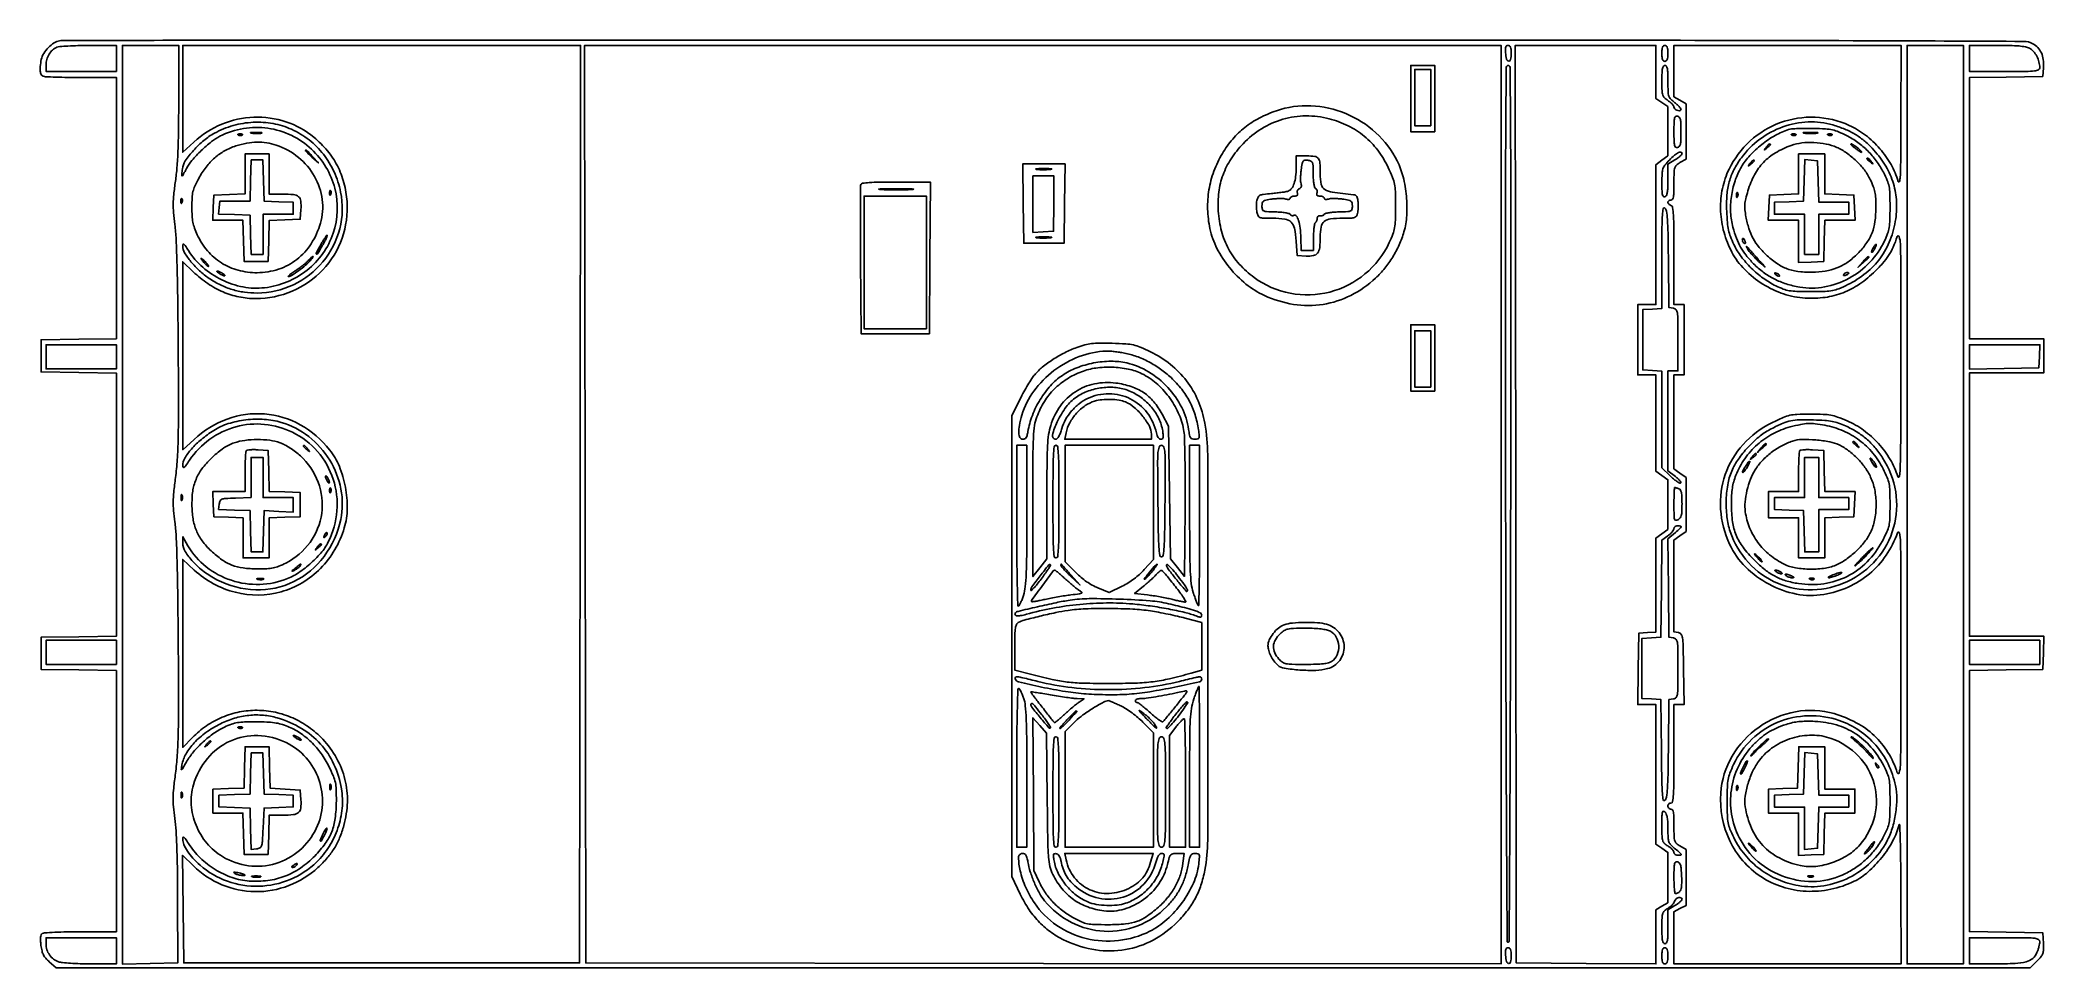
# Model space of a CAD drawing. Extents: x 11 to 1008, y 18 to 480.
import ezdxf

# ---------------------------------------------------------------- set-up
doc = ezdxf.new("R2010")
doc.units = 0

msp = doc.modelspace()

# ---------------------------------------------------------------- linework, layer by layer
for points in [[(20.761622, 479.286894, 0.106316), (17.9977, 478.236653, 0.055739), (15.138898, 475.894763, 0.054998), (12.811602, 472.915913, 0.08922), (11.637019, 469.935096, 0.020287), (11.094539, 466.50442, 0.057368), (11.090544, 464.083117, 0.094581), (11.587574, 462.485193, 0.180479), (12.581787, 461.606989, 0.081401), (13.755458, 461.364228, 0.002396), (18.815525, 461.178303, 0.00474), (24.792976, 461.044049, 0.003244), (31.581787, 461), (49, 461), (49, 396.022065), (49, 331.044131), (30.25, 330.772065), (11.5, 330.5), (11.5, 322.5), (11.5, 314.5), (30.25, 314.227935), (49, 313.955869), (49, 248.5), (49, 183.044131), (30.25, 182.772065), (11.5, 182.5), (11.5, 174.5), (11.5, 166.5), (30.25, 166.227935), (49, 165.955869), (49, 100.977935), (49, 36), (31.25, 35.984687, 0.004522), (24.349616, 35.916328, 0.006733), (18.314358, 35.720625, 0.003262), (13.211781, 35.452977, 0.127133), (12.139305, 35.107257, 0.145469), (11.533864, 34.412953, 0.079676), (11.231076, 33.315516, 0.047603), (11.206172, 31.661824, 0.014152), (11.479826, 29.146683, 0.025595), (11.997914, 26.421308, 0.058284), (12.725929, 24.460278, 0.062084), (13.854709, 22.795799, 0.032596), (15.625318, 21.024113), (19.069592, 18), (510.134796, 18), (1001.2, 18), (1004.65386, 21.45386, 0.02275), (1006.628283, 23.61662, 0.087437), (1007.529732, 25.191087, 0.082192), (1007.867035, 27.028649, 0.018711), (1007.80386, 30.20386), (1007.5, 35.5), (989.25, 35.772559), (971, 36.045117), (971, 101), (971, 165.954883), (989.25, 166.227441), (1007.5, 166.5), (1007.790442, 174.75), (1008.080885, 183), (989.540442, 183), (971, 183), (971, 248.5), (971, 314), (989.5, 314), (1008, 314), (1008, 322.5), (1008, 331), (989.5, 331), (971, 331), (971, 395.977441), (971, 460.954883), (989.25, 461.227441), (1007.5, 461.5), (1007.814232, 465.887823, 0.048033), (1007.716596, 469.872308, 0.073017), (1006.806843, 473.207887, 0.082389), (1005.088652, 475.850839, 0.082405), (1002.609146, 477.797158, 0.12471), (998.09406, 478.964135, 0.000278), (927.567145, 479.262546, 0.000802), (812.934785, 479.500049, 0.000065), (511.5, 479.602195, 0.00008), (324.189174, 479.611358, 0.000133), (166.045602, 479.551731, 0.000005), (23.015689, 479.458486, 0.037676)], [(49, 470.5), (49, 464), (31.5, 464), (14, 464), (14, 467.277494, -0.070199), (14.387554, 470.024292, -0.067603), (15.521233, 472.595059, -0.07038), (17.244973, 474.679918, -0.089196), (19.356999, 476.008419, -0.075854), (20.812293, 476.352461, -0.005598), (24.909556, 476.63781, -0.007683), (29.827247, 476.849258, -0.005749), (35.25, 476.936614), (49, 477)], [(80, 448.832418, -0.003078), (79.914109, 434.877988, -0.007211), (79.635302, 424.450711, -0.009497), (79.140691, 416.237275, -0.01593), (78.374933, 409.366822, 0.008231), (77.539972, 402.796023, 0.024142), (77.25889, 398.243041, 0.025528), (77.425396, 393.824169, 0.010124), (78.086076, 387.784404, -0.021297), (78.71638, 380.525528, -0.004222), (79.180545, 367.487135, -0.003606), (79.53346, 349.780771, -0.001523), (79.763428, 326, -0.001112), (79.889644, 297.309644, -0.005792), (79.740767, 281.487001, -0.010456), (79.294046, 270.832322, -0.01765), (78.418383, 261.935685, 0.006621), (77.538239, 254.646564, 0.02291), (77.247981, 249.902941, 0.027075), (77.416234, 245.572607, 0.012273), (78.081729, 239.935685, -0.023967), (78.730757, 233.061497, -0.004619), (79.193043, 220.564116, -0.003826), (79.541579, 203.213225, -0.001453), (79.772279, 179, -0.001103), (79.899612, 150.164366, -0.005869), (79.749436, 134.40149, -0.010683), (79.296695, 123.787653, -0.017445), (78.407442, 114.823967, 0.006601), (77.511161, 107.42613, 0.02303), (77.216523, 102.626571, 0.026789), (77.386119, 98.201458, 0.011485), (78.064089, 92.323967, -0.019586), (78.666979, 86.232153, -0.006305), (79.0924, 77.162219, -0.005349), (79.363966, 65.639378, -0.00292), (79.463295, 51.5), (79.5, 20.5), (65.75, 20.22178), (52, 19.943561), (52, 248.47178), (52, 477), (66, 477), (80, 477)], [(279.752155, 248.75), (279.5, 20.5), (181, 20.5), (82.5, 20.5), (82.233596, 47.287256), (81.967193, 74.074513), (87.374446, 68.752965, 0.095716), (101.476457, 59.380982, 0.096041), (118.037503, 55.951163, 0.095543), (134.751553, 58.954437, 0.093616), (149.285855, 67.965461, 0.028486), (153.915132, 72.718885, 0.040666), (157.401931, 77.461923, 0.040986), (160.055888, 82.677436, 0.02958), (162.169543, 88.855518, 0.060495), (163.927614, 100.51536, 0.067378), (162.727582, 111.821681, 0.067667), (158.573426, 122.362131, 0.061823), (151.653584, 131.772768, 0.048486), (144.651371, 137.869375, 0.051122), (136.724201, 142.38001, 0.051428), (128.091385, 145.168196, 0.050199), (119, 146.166031, 0.051926), (110.217743, 145.331371, 0.049956), (101.67523, 142.704374, 0.049541), (93.758234, 138.40834, 0.049318), (86.827967, 132.633242), (82, 127.728519), (82, 174.464602), (82, 221.200685), (87.75, 215.932692, 0.123487), (108.208678, 204.863435, 0.131874), (130.935891, 205.136533, 0.131346), (150.53804, 216.765679, 0.122032), (162.388476, 236.931501, 0.068075), (163.864114, 246.533533, 0.050621), (162.956607, 257.234016, 0.050793), (159.926721, 267.489803, 0.070148), (155.090221, 275.766646, 0.098366), (140.448292, 288.245283, 0.108643), (122.653494, 293.618758, 0.108191), (104.187045, 291.040574, 0.096852), (87.644832, 280.958373), (82, 275.799315), (82, 322.544715), (82, 369.290114), (87.25, 364.330054, 0.039188), (94.488797, 358.492206, 0.048706), (102.062371, 354.325194, 0.051009), (109.991606, 351.8399, 0.050494), (118.287157, 351, 0.101116), (136.538234, 354.729069, 0.103647), (151.680651, 365.304485, 0.104069), (161.260726, 381.028653, 0.102748), (163.750417, 399.35447, 0.047788), (162.204675, 408.62313, 0.053853), (158.954414, 417.044092, 0.053798), (153.977349, 424.583841, 0.047524), (147.313575, 431.240687, 0.092518), (133.322566, 438.982221, 0.090363), (117.362016, 441.241875, 0.089055), (101.435136, 437.726535, 0.086613), (87.551685, 428.873243), (82, 423.799315), (82, 450.399657), (82, 477), (181.002155, 477), (280.00431, 477)], [(743, 472.916667, -0.044008), (742.733119, 469.890366, -0.405212), (741.761993, 469.189868, -0.305459), (740.709729, 470.14683, -0.038913), (740.189635, 473.3273, -0.019591), (740.107599, 475.14388, -0.083695), (740.281007, 476.21129, -0.165406), (740.72074, 476.782707, -0.147827), (741.439635, 477, -0.165616), (742.1657, 476.752721, -0.13819), (742.654467, 476.095773, -0.07228), (742.924513, 474.892105, -0.019099)], [(821, 473, -0.020272), (820.923415, 471.111825, -0.069535), (820.65625, 469.916667, -0.128937), (820.184843, 469.249641, -0.176579), (819.5, 469, -0.176579), (818.815157, 469.249641, -0.128937), (818.34375, 469.916667, -0.069535), (818.076585, 471.111825, -0.020272), (818, 473, -0.020272), (818.076585, 474.888175, -0.069535), (818.34375, 476.083333, -0.128937), (818.815157, 476.750359, -0.176579), (819.5, 477, -0.176579), (820.184843, 476.750359, -0.128937), (820.65625, 476.083333, -0.069535), (820.923415, 474.888175, -0.020272)], [(936.910583, 440.75, -0.000864), (936.822706, 419.797595, -0.00972), (936.611788, 411.482708, -0.082829), (936.139627, 409.268345, -0.720698), (935.500781, 409.302574, 0.062081), (932.044856, 417.65519, 0.050047), (926.425766, 425.587626, 0.049493), (919.264523, 432.333761, 0.057159), (911.237417, 437.172316, 0.097342), (894.218892, 441.232422, 0.097846), (876.963098, 438.537014, 0.097422), (861.970781, 429.463283, 0.095586), (851.412295, 415.332946, 0.060502), (848.145012, 405.802547, 0.057491), (847.177252, 395.598489, 0.056193), (848.56029, 385.226859, 0.052991), (852.226948, 375.204331, 0.07308), (858.251571, 366.445277, 0.058802), (866.967594, 359.030195, 0.05817), (877.27803, 353.776669, 0.067836), (888, 351.383848, 0.04662), (898.028213, 351.47475, 0.059212), (907.056094, 353.498504, 0.059215), (915.357876, 357.581646, 0.046631), (923.22655, 363.797502, 0.01843), (927.744602, 368.43675, 0.038496), (930.827488, 372.422534, 0.04185), (933.103615, 376.611339, 0.026148), (935.081163, 381.836372, -0.726107), (936.032189, 381.841316, -0.072547), (936.655081, 378.320158, -0.007274), (936.857063, 365.456734, -0.000349), (936.876571, 322.5, -0.000465), (936.830539, 283.279853, -0.00583), (936.626439, 268.450862, -0.025415), (936.17152, 262.495592, -0.80731), (935.349002, 262.425201, 0.059395), (931.583097, 270.939062, 0.050543), (925.74343, 278.846452, 0.050181), (918.386332, 285.475808, 0.056474), (910.128655, 290.207198, 0.014563), (905.417121, 292.080053, 0.042599), (902.045074, 292.991847, 0.036335), (898.286527, 293.392891, 0.008416), (891.923447, 293.5, 0.007994), (885.139577, 293.391528, 0.04674), (881.602748, 292.945712, 0.050266), (878.318299, 291.86002, 0.010104), (872.739381, 289.234234, 0.09311), (858.422145, 278.444905, 0.101447), (849.516187, 263.48987, 0.101274), (847.204093, 246.215528, 0.092483), (851.709336, 228.807439, 0.086873), (859.612071, 217.524303, 0.073962), (871.294452, 208.847379, 0.07439), (884.926754, 203.984063, 0.089836), (898.496249, 203.780809, 0.064946), (910.64669, 207.458619, 0.068359), (921.216756, 214.087538, 0.068726), (929.563094, 223.285081, 0.066789), (935.201234, 234.486943, -0.757735), (936.140685, 234.431459, -0.046634), (936.694285, 229.906506, -0.006832), (936.895057, 216.408553, -0.000384), (936.913577, 174.5, -0.000364), (936.868871, 132.046078, -0.007061), (936.659844, 118.903257, -0.061477), (936.063479, 115.031389, -0.743063), (935.127028, 115.015393, 0.059574), (930.454355, 125.236498, 0.067663), (923.660946, 133.587324, 0.065744), (914.706354, 139.999807, 0.051858), (903.653648, 144.498357, 0.116922), (884.513873, 145.458493, 0.10756), (866.3195, 137.831116, 0.107515), (852.935055, 123.328746, 0.116734), (847.291243, 105, 0.127506), (851.790987, 81.264007, 0.137166), (867.201392, 63.466066, 0.135949), (889.727382, 56.143462, 0.12436), (913.666982, 61.080835, 0.070221), (920.617226, 65.745005, 0.042292), (927.432071, 72.987308, 0.04217), (932.963081, 81.316766, 0.067241), (936.030366, 89.281429, -0.873397), (936.338411, 89.251028, -0.002583), (936.600653, 80.906107, -0.003852), (936.804124, 69.936128, -0.002004), (936.897639, 56.25), (937, 20), (880.5, 20), (824, 20), (824, 32.97432), (824, 45.94864), (827, 47.5), (830, 49.05136), (830, 62.969144), (830, 76.886928), (827, 78.659071, -0.050931), (825.223257, 79.969106, -0.136787), (824.39401, 81.286512, -0.066639), (824.063382, 83.377436, -0.005936), (824, 88.715608, 0.006662), (823.941957, 93.071703, 0.038137), (823.704734, 95.369268, 0.09092), (823.249825, 96.576141, 0.263077), (822.5, 97, -0.099038), (821.927543, 97.114514, -0.097945), (821.440625, 97.440625, -0.097945), (821.114514, 97.927543, -0.099038), (821, 98.5, -0.099038), (821.114514, 99.072457, -0.097945), (821.440625, 99.559375, -0.097945), (821.927543, 99.885486, -0.099038), (822.5, 100, 0.370573), (823.350645, 100.730811, 0.022532), (823.734694, 104.333333, 0.01356), (823.95242, 110.72908, 0.001728), (824, 124.5), (824, 149), (826.523074, 149), (829.046149, 149), (828.773074, 166.75, 0.001715), (828.553514, 178.418632, 0.029131), (828.244606, 182.248202, 0.117345), (827.55483, 184.014249, 0.208896), (826.25, 184.819551), (824, 185.139102), (824, 208.001457), (824, 230.863812), (827, 233), (830, 235.136188), (830, 248.538157), (830, 261.940125), (827, 264.158121), (824, 266.376117), (824, 289.688058), (824, 313), (826.5, 313), (829, 313), (829, 330.5), (829, 348), (826.5, 348), (824, 348), (824, 372.393011, 0.001853), (823.949873, 385.920412, 0.013149), (823.728727, 392.478684, 0.02024), (823.343148, 396.303207, 0.272305), (822.5, 397.361626, -0.055615), (821.926353, 397.65847, -0.05786), (821.440625, 398.071116, -0.064334), (821.110214, 398.531511, -0.12413), (821, 398.968615, -0.143927), (821.115611, 399.361926, -0.099493), (821.440625, 399.697031, -0.083896), (821.926618, 399.922835, -0.066987), (822.5, 400, 0.265513), (823.251412, 400.429282, 0.089457), (823.705587, 401.657244, 0.037483), (823.942267, 403.995273, 0.006489), (824, 408.443464, -0.005717), (824.062404, 413.901529, -0.065788), (824.391297, 416.016772, -0.137282), (825.220498, 417.3438, -0.051515), (827, 418.659071), (830, 420.431215), (830, 434.159071), (830, 447.886928), (827, 449.659071), (824, 451.431215), (824, 464.215608), (824, 477), (880.5, 477), (937, 477)], [(1000.941243, 475.530385, -0.095818), (1002.863917, 474.012443, -0.057529), (1004.503138, 471.598365, -0.055039), (1005.621255, 468.729335, -0.065505), (1006, 465.850777, -0.292759), (1005.335194, 464.812674, -0.081738), (1003.386128, 464.27644, -0.024352), (999.270944, 464.04297, -0.001995), (988.5, 464), (971, 464), (971, 470.5), (971, 477), (984.54966, 477, -0.005667), (991.159315, 476.925085, -0.016689), (995.698187, 476.670449, -0.023475), (998.895435, 476.231753, -0.07362)], [(742.752252, 248.999985, -0.0003), (742.583511, 152.977277, -0.000845), (742.31172, 85.828465, -0.000042), (741.994739, 31.379782, -0.342504), (741.5, 30.749985, -0.486094), (741.003855, 31.135013, -0.000043), (740.687741, 85.359999, -0.000849), (740.41647, 152.413172, -0.000298), (740.247748, 248.75, -0.00017), (740.144259, 375.457661, -0.001554), (740.289087, 430.525817, -0.000376), (740.519511, 466.026587, -0.412094), (741.5, 467, -0.412091), (742.480463, 466.026623, -0.000377), (742.710911, 430.567356, -0.001556), (742.85574, 375.562056, -0.00017)], [(821, 459.050891, 0.007159), (821.073954, 453.885751, 0.072411), (821.443494, 451.773576, 0.119142), (822.367194, 450.283551, 0.031782), (824.490256, 448.439634, -0.021196), (825.789905, 447.358245, -0.03304), (826.80183, 446.311253, -0.0352), (827.456293, 445.41729, -0.286241), (827.458231, 444.932417, -0.246848), (826.676552, 444.47105, -0.110355), (825.464676, 444.679875, -0.101757), (824.385973, 445.407258, -0.195481), (823.997125, 446.356989, 0.159357), (823.810138, 446.923951, 0.031764), (823.115533, 447.75174, 0.030682), (822.146565, 448.650468, 0.024398), (821, 449.5, -0.046785), (819.247592, 450.924045, -0.124811), (818.416655, 452.289838, -0.067392), (818.074859, 454.359765, -0.007174), (818.002875, 459.25, -0.007306), (818.060525, 463.29766, -0.040515), (818.298866, 465.458813, -0.096067), (818.755779, 466.594938, -0.25451), (819.5, 467, -0.257773), (820.246393, 466.587811, -0.094067), (820.702825, 465.425149, -0.039591), (820.94126, 463.212924, -0.007056)], [(136.148858, 435.212471, -0.058743), (144.885651, 429.908879, -0.061077), (152.021617, 422.77952, -0.060226), (157.301539, 414.04181, -0.054475), (160.56734, 403.999039, -0.114574), (160.155856, 385.788924, -0.110475), (151.788198, 369.348752, -0.109277), (137.120937, 357.912514, -0.110015), (119.034953, 353.765293, -0.036194), (112.683628, 354.18571, -0.039408), (106.642638, 355.519033, -0.039022), (100.834073, 357.7988, -0.034202), (95.175645, 361.041545, -0.038874), (90.416012, 364.785169, -0.034736), (86.096906, 369.355293, -0.035057), (82.908904, 373.843235, -0.137749), (82, 377.079758, -0.083937), (82.1534, 377.987099, -0.509643), (82.538093, 378.103225, -0.082969), (83.261096, 377.336016, -0.006253), (84.828144, 374.932041, 0.072293), (91.969684, 366.615129, 0.065664), (101.406773, 360.353554, 0.066296), (112.052176, 356.798883, 0.076601), (122.731122, 356.403862, 0.138788), (143.86366, 365.133615, 0.145032), (156.853348, 383.515402, 0.146401), (157.667163, 405.868154, 0.142051), (146.10922, 425.301068, 0.075268), (136.006707, 432.238857, 0.077682), (124.411098, 435.78093, 0.077396), (112.250506, 435.621951, 0.073917), (100.505623, 431.793285, 0.053626), (96.268383, 429.078306, 0.022803), (91.20534, 424.614442, 0.022678), (86.603802, 419.746391, 0.05864), (83.900317, 415.75, -0.005488), (83.136161, 414.312503, -0.008728), (82.447591, 413.101562, -0.00338), (81.838841, 412.088873, -0.261421), (81.680477, 412, -0.41865), (81.580496, 412.101504, -0.005871), (81.605949, 413.048687, -0.012174), (81.678591, 414.201036, -0.00723), (81.818379, 415.569998, -0.121086), (83.285332, 419.500428, -0.033793), (87.371271, 424.702763, -0.034353), (92.549438, 429.711623, -0.05046), (97.775159, 433.281109, -0.056061), (107.121208, 437.083872, -0.056092), (117.076718, 438.714554, -0.057127), (126.973752, 438.081854, -0.062646)], [(626.191906, 444.459419, 0.0373), (617.640984, 440.815096, 0.048012), (610.467788, 436.182878, 0.049125), (604.435914, 430.362963, 0.041965), (599.292244, 423.176723, 0.045297), (595.073455, 414.371719, 0.048121), (592.612819, 405.126328, 0.047995), (591.960924, 395.559086, 0.04462), (593.108704, 385.799221, 0.06766), (596.602467, 375.965015, 0.051867), (602.860873, 366.415005, 0.051359), (611.032486, 358.25944, 0.062649), (620.198837, 352.555249, 0.068932), (634.772294, 348.144806, 0.078025), (649.371073, 348.137607, 0.078441), (663.207034, 352.597156, 0.070671), (675.556517, 361.218736, 0.034734), (680.123232, 366.113142, 0.032796), (684.064609, 371.683679, 0.032533), (687.272516, 377.768676, 0.032872), (689.651342, 384.197669, 0.058796), (691.059979, 392.344336, 0.037221), (690.860733, 401.993191, 0.037092), (689.225521, 411.564982, 0.055995), (686.286836, 419.486803, 0.090676), (675.680054, 433.498768, 0.087257), (660.66866, 443.076476, 0.087777), (643.371718, 446.921465, 0.093255)], [(652.465038, 440.467091, -0.051185), (661.842384, 436.968599, -0.057658), (669.913698, 431.743126, -0.057686), (676.575488, 424.815093, -0.051315), (681.784345, 416.281471, -0.013116), (684.022136, 411.260409, -0.05085), (684.999815, 408.000963, -0.041149), (685.399914, 404.295183, -0.006573), (685.488571, 397, -0.006545), (685.389674, 389.978096, -0.036113), (685.014668, 386.21658, -0.048856), (684.144903, 383.06403, -0.018284), (682.342064, 378.839934, -0.110006), (670.256033, 363.237865, -0.110448), (652.707868, 354.267056, -0.110927), (633.073074, 353.645956, -0.111776), (615.119576, 361.49089, -0.050095), (607.739266, 368.158245, -0.060292), (602.344052, 375.786877, -0.059743), (598.889867, 384.542076, -0.047892), (597.267047, 394.551757, -0.047007), (597.540502, 404.001682, -0.057718), (599.621965, 412.574791, -0.057198), (603.628328, 420.505813, -0.044967), (609.62642, 428.047189, -0.063522), (618.848639, 435.537643, -0.068378), (629.435946, 440.249527, -0.068814), (640.84201, 441.91248, -0.065636)], [(827.5, 434, -0.007418), (827.439027, 429.890519, -0.047728), (827.180178, 427.831459, -0.115223), (826.648205, 426.729843, -0.177126), (825.75, 426.190371, -0.217216), (824.838977, 426.410933, -0.172953), (824.293361, 427.275509, -0.049871), (824.049824, 429.282055, -0.00528), (824, 434, -0.00528), (824.049824, 438.717945, -0.049871), (824.293361, 440.724491, -0.172953), (824.838977, 441.589067, -0.217216), (825.75, 441.809629, -0.177126), (826.648205, 441.270157, -0.115223), (827.180178, 440.168541, -0.047728), (827.439027, 438.109481, -0.007418)], [(903.068499, 437.388476, -0.024817), (909.05871, 435.282647, -0.036915), (914.033435, 432.808804, -0.038598), (918.425744, 429.723063, -0.030932), (922.650403, 425.776132, -0.049147), (928.817853, 417.818181, -0.060044), (932.836105, 409.30839, -0.061361), (934.660657, 400.244446, -0.054844), (934.339003, 390.647209, -0.056593), (931.610875, 380.230503, -0.065151), (926.694205, 371.216247, -0.065049), (919.616156, 363.759686, -0.056154), (910.515997, 357.935371, -0.016007), (906.024391, 355.901852, -0.052426), (902.903792, 354.976194, -0.03959), (899.233888, 354.591412, -0.006332), (892.015997, 354.5, -0.006285), (885.096734, 354.586972, -0.034472), (881.379126, 354.937661, -0.050202), (878.393518, 355.742425, -0.023214), (874.702408, 357.346833, -0.043678), (868.417499, 361.14633, -0.0364), (862.465366, 366.198751, -0.036963), (857.413209, 371.955356, -0.050245), (853.826368, 377.858252, -0.018991), (852.105393, 381.843626, -0.039492), (851.135686, 385.084722, -0.033027), (850.592381, 388.786189, -0.009798), (850.248483, 394.5, -0.027983), (850.373099, 402.575108, -0.049112), (851.499258, 409.154318, -0.052823), (853.809736, 415.054851, -0.038634), (857.525845, 421.035208, -0.074461), (866.697006, 430.271236, -0.074019), (878.189223, 436.438087, -0.075562), (890.758582, 438.906298, -0.083063)], [(128.571861, 427.344616, -0.090473), (139.575344, 421.268671, -0.093236), (147.588689, 411.752713, -0.096202), (151.430341, 400.242646, -0.103678), (150.52905, 388.451933, -0.071925), (145.914218, 378.296213, -0.084566), (138.805008, 370.492257, -0.086377), (129.647562, 365.597271, -0.079015), (119.081691, 363.882797, -0.066546), (109.599731, 365.119893, -0.075596), (101.21411, 368.799851, -0.075813), (94.319804, 374.795289, -0.067456), (89.19835, 382.803502, -0.022447), (87.849941, 386.08964, -0.038456), (87.066847, 388.945561, -0.033969), (86.674598, 392.122729, -0.013647), (86.553609, 396.5, -0.012942), (86.674194, 401.220222, -0.045433), (87.104722, 404.226844, -0.048712), (88.055058, 406.997934, -0.016498), (89.952572, 410.82093, -0.040551), (93.60166, 416.454714, -0.049155), (97.909204, 421.0411, -0.051333), (102.855901, 424.542303, -0.051626), (108.402913, 426.954504, -0.030342), (113.888566, 428.334035, -0.041615), (118.94866, 428.854634, -0.044182), (123.778641, 428.520994, -0.041721)], [(111.729167, 432.395833, -0.126455), (111.402231, 432.202593, -0.060344), (110.916927, 432.123424, -0.05415), (110.359369, 432.160852, -0.051402), (109.8125, 432.316886, -0.054073), (109.395823, 432.538436, -0.470617), (109.37858, 432.720685, -0.168741), (109.670344, 432.862007, -0.018894), (110.416667, 432.921053, -0.028489), (111.112848, 432.910055, -0.077125), (111.592839, 432.799335, -0.208169), (111.77538, 432.614691, -0.296942)], [(121.26375, 433.296069, -0.031163), (120.209518, 433.160023, -0.015827), (118.872547, 433.114038, -0.015659), (117.485188, 433.153707, -0.022548), (116.26375, 433.282419, -0.075924), (115.761725, 433.438612, -0.720633), (115.780601, 433.581582, -0.040183), (116.711719, 433.684722, -0.006817), (118.5, 433.713986, -0.00738), (120.29708, 433.692368, -0.030832), (121.374351, 433.596853, -0.49082), (121.455688, 433.450815, -0.248898)], [(881, 435.118657, 0.051299), (874.344721, 432.159601, 0.037632), (867.65476, 427.620899, 0.037846), (861.771246, 422.17282, 0.054569), (857.543665, 416.484296, 0.051826), (854.384404, 409.532161, 0.046222), (852.570636, 401.806452, 0.046405), (852.211381, 393.91133, 0.0533), (853.366785, 386.456871, 0.024327), (855.107864, 381.001225, 0.039347), (857.1653, 376.58768, 0.039607), (859.878141, 372.571166, 0.025056), (863.621442, 368.331606, 0.040293), (868.460619, 364.114284, 0.041718), (873.859889, 360.782283, 0.04059), (879.874866, 358.321111, 0.034415), (886.549213, 356.698747, 0.088745), (898.950986, 356.790281, 0.0789), (911.11401, 361.118556, 0.077551), (921.5146, 369.09342, 0.08108), (928.804113, 379.747356, 0.023893), (930.283682, 383.342044, 0.045815), (931.057988, 386.360346, 0.032758), (931.408175, 390.072287, 0.007143), (931.5, 396.5, 0.006634), (931.409361, 403.331336, 0.040507), (931.030952, 406.837724, 0.05495), (930.129611, 409.769555, 0.018277), (928.194105, 413.832211, 0.036729), (924.670035, 419.521513, 0.039762), (920.434631, 424.47426, 0.039916), (915.48456, 428.677969, 0.037582), (909.832211, 432.136645, 0.019094), (905.93337, 433.952237, 0.046317), (902.907737, 434.904986, 0.037327), (899.392651, 435.392726, 0.008934), (893.5, 435.660371, 0.008086), (889.488032, 435.705908, 0.009622), (885.703125, 435.614801, 0.008564), (882.524385, 435.422452, 0.059645)], [(884.729167, 432.395833, -0.126455), (884.402231, 432.202593, -0.060344), (883.916927, 432.123424, -0.05415), (883.359369, 432.160852, -0.051402), (882.8125, 432.316886, -0.054073), (882.395823, 432.538436, -0.470617), (882.37858, 432.720685, -0.168741), (882.670344, 432.862007, -0.018894), (883.416667, 432.921053, -0.028489), (884.112848, 432.910055, -0.077125), (884.592839, 432.799335, -0.208169), (884.77538, 432.614691, -0.296942)], [(895.25, 433.276604, -0.019375), (893.770235, 433.150935, -0.011494), (892, 433.110234, -0.011494), (890.229765, 433.150935, -0.019375), (888.75, 433.276604, -0.108536), (888.333801, 433.423685, -0.707215), (888.364062, 433.56145, -0.025693), (889.670434, 433.655793, -0.005179), (892, 433.679926, -0.005179), (894.329566, 433.655793, -0.025693), (895.635938, 433.56145, -0.707215), (895.666199, 433.423685, -0.108536)], [(902.729167, 432.395833, -0.126455), (902.402231, 432.202593, -0.060344), (901.916927, 432.123424, -0.05415), (901.359369, 432.160852, -0.051402), (900.8125, 432.316886, -0.054073), (900.395823, 432.538436, -0.470617), (900.37858, 432.720685, -0.168741), (900.670344, 432.862007, -0.018894), (901.416667, 432.921053, -0.028489), (902.112848, 432.910055, -0.077125), (902.592839, 432.799335, -0.208169), (902.77538, 432.614691, -0.296942)], [(113, 413.042064), (113, 403.084129), (105.25, 402.792064), (97.5, 402.5), (97.202283, 396.25), (96.904565, 390), (104.417299, 390), (111.930034, 390), (112.215017, 379.75), (112.5, 369.5), (118.5, 369.5), (124.5, 369.5), (124.784526, 379.708557), (125.069051, 389.917115), (132.784526, 390.208557), (140.5, 390.5), (140.807964, 395.327694, 0.042241), (140.720504, 399.546706, 0.19125), (139.598896, 401.684931, 0.153765), (137.139873, 402.738023, 0.024876), (131.877555, 403), (125, 403), (125, 413), (125, 423), (119, 423), (113, 423)], [(146.562909, 421.75), (149.5, 418.5), (146.25, 421.437091, -0.004953), (145.004343, 422.585435, -0.007681), (143.954688, 423.603329, -0.003116), (143.081046, 424.487928, -0.195675), (143, 424.687091, -0.469811), (143.239295, 424.885551, -0.126516), (143.754787, 424.644302, -0.031436), (144.760974, 423.702672, -0.005203)], [(636, 416.047053, -0.027451), (635.757366, 411.631044, -0.053641), (634.999478, 408.192754, -0.072785), (633.776103, 405.781081, -0.147414), (632.11455, 404.482692, -0.050019), (631.120226, 404.206817, -0.006963), (629.005706, 403.872597, -0.00791), (626.482671, 403.550396, -0.006636), (623.798493, 403.286708, 0.008014), (619.639895, 402.866605, 0.080356), (617.965664, 402.390472, 0.166816), (617.064439, 401.520024, 0.064082), (616.469037, 399.859028, 0.034948), (616.275663, 398.547027, 0.020441), (616.219104, 396.95859, 0.020377), (616.292899, 395.3566, 0.032367), (616.5, 394, 0.054685), (617.1107, 392.190338, 0.195995), (617.986722, 391.375899, 0.084925), (619.632726, 391.055143, 0.005754), (624.424468, 391, -0.034619), (630.429582, 390.583723, -0.16066), (633.507905, 389.069996, -0.152329), (635.172395, 385.970695, -0.030181), (636, 379.648829), (636.5, 372.5), (640.963736, 372.182058, 0.064016), (644.578725, 372.387432, 0.188767), (646.653422, 373.681673, 0.133899), (647.718308, 376.397442, 0.026875), (648, 381.634426, -0.044784), (648.452305, 386.674202, -0.175648), (649.99714, 389.330483, -0.146725), (653.080592, 390.652033, -0.028392), (659.203454, 391, 0.007507), (663.293062, 391.061402, 0.07032), (665.023881, 391.359284, 0.164622), (665.959149, 392.051515, 0.090599), (666.554627, 393.361627, 0.034279), (666.75975, 394.505927, 0.015522), (666.878162, 396.024861, 0.015285), (666.904336, 397.641465, 0.020217), (666.823679, 399.111627, 0.030021), (666.56657, 400.754279, 0.090243), (666.13126, 401.797576, 0.128942), (665.460999, 402.408415, 0.096634), (664.5, 402.695095, -0.008762), (654.016553, 403.903518, -0.106786), (650.234604, 405.262866, -0.207869), (648.505356, 407.773878, -0.048332), (648, 412.989641, 0.01466), (647.837339, 418.536401, 0.144511), (647.054407, 420.710436, 0.2036), (645.332156, 421.734352, 0.033681), (641.393011, 422), (636, 422)], [(644.484051, 413, 0.014532), (644.570211, 410.267101, 0.026539), (644.823151, 408.050979, 0.029088), (645.199645, 406.405007, 0.181112), (645.708467, 405.723553, -0.100859), (646.127334, 405.315659, -0.079987), (646.395844, 404.742331, -0.07738), (646.476467, 404.095011, -0.084165), (646.351478, 403.473553, 0.09469), (646.234171, 402.819967, 0.201855), (646.434837, 402.357748, 0.14673), (646.973742, 402.083002, 0.045054), (647.893011, 402, -0.048686), (648.699341, 401.921299, -0.068687), (649.381072, 401.686455, -0.088871), (649.840196, 401.340183, -0.189039), (650, 400.932612, 0.208673), (650.161144, 400.56331, 0.138204), (650.579054, 400.349317, 0.08532), (651.236231, 400.330681, 0.041387), (652.058142, 400.518454, -0.061161), (653.171998, 400.727088, -0.016694), (654.963376, 400.780141, -0.016623), (657.015188, 400.704146, -0.016605), (659.058142, 400.492003, -0.012512), (662.012213, 400.010119, -0.106318), (663.243966, 399.491425, -0.186515), (663.821349, 398.632066, -0.05576), (664, 397.035069, -0.061929), (663.793745, 395.376196, -0.232071), (663.133706, 394.598062, -0.091736), (661.675394, 394.259222, -0.005915), (657.298881, 394.112507, 0.014214), (654.685169, 393.981435, 0.020267), (652.378063, 393.705446, 0.016773), (650.535027, 393.345003, 0.200251), (649.957241, 392.930814, -0.100001), (649.607162, 392.55722, -0.068787), (649.091166, 392.287809, -0.065665), (648.494632, 392.158986, -0.07346), (647.908359, 392.197214, 0.106766), (647.371421, 392.1967, 0.123334), (646.913706, 391.970431, 0.119963), (646.608057, 391.548993, 0.097479), (646.5, 391, -0.053197), (646.433641, 390.378052, -0.045671), (646.236639, 389.749808, -0.04795), (645.947005, 389.208065, -0.089485), (645.603451, 388.850411, 0.192023), (645.248444, 388.289614, 0.014059), (644.958012, 386.452768, 0.018003), (644.746379, 384.176262, 0.012595), (644.665195, 381.600411), (644.623488, 375), (641.561744, 375.000491), (638.5, 375.000982), (638.351785, 381.250491, 0.02402), (638.005645, 386.066938, 0.045145), (637.193046, 389.879339, 0.072674), (636.099742, 392.169922, 0.403462), (634.890069, 392.432059, -0.098858), (634.412596, 392.254243, -0.097902), (633.901706, 392.272521, -0.097987), (633.436557, 392.483765, -0.099218), (633.089315, 392.855485, 0.196166), (632.481197, 393.298695, 0.01847), (630.635613, 393.683318, 0.021476), (628.318095, 393.97589, 0.015239), (625.701119, 394.112507, -0.005915), (621.324606, 394.259222, -0.091736), (619.866294, 394.598062, -0.232071), (619.206255, 395.376196, -0.061929), (619, 397.035069, -0.05576), (619.178651, 398.632066, -0.186515), (619.756034, 399.491425, -0.106318), (620.987787, 400.010119, -0.012512), (623.941858, 400.492003, -0.016605), (625.984812, 400.704146, -0.016623), (628.036624, 400.780141, -0.016694), (629.828002, 400.727088, -0.061161), (630.941858, 400.518454, 0.041387), (631.763769, 400.330681, 0.08532), (632.420946, 400.349317, 0.138204), (632.838856, 400.56331, 0.208673), (633, 400.932612, -0.189039), (633.159804, 401.340183, -0.088871), (633.618928, 401.686455, -0.068687), (634.300659, 401.921299, -0.048686), (635.106989, 402, 0.044111), (636.047355, 402.083123, 0.155214), (636.578306, 402.36245, 0.205648), (636.765043, 402.839813, 0.083607), (636.623848, 403.537854, -0.091795), (636.503953, 404.184494, -0.103133), (636.632746, 404.80304, -0.104049), (636.996504, 405.31454, -0.095), (637.54666, 405.656279, 0.098321), (638.145026, 406.033444, 0.118127), (638.507173, 406.589587, 0.102611), (638.607379, 407.313602, 0.060161), (638.44396, 408.176567, -0.063543), (638.249322, 409.243666, -0.015964), (638.211105, 411.014794, -0.01604), (638.297884, 413.058837, -0.015544), (638.515783, 415.114758, -0.010951), (638.999948, 418.142259, -0.109261), (639.494644, 419.31842, -0.212075), (640.310564, 419.80423, -0.058827), (641.835675, 419.806616, -0.070001), (643.361469, 419.407692, -0.203811), (644.106548, 418.644177, -0.085464), (644.417177, 417.116121, -0.006896)], [(828, 423.081559, -0.191986), (827.810232, 422.60555, -0.022549), (826.971875, 421.797495, -0.024412), (825.840557, 420.895495, -0.017678), (824.5, 420), (821, 417.836881), (821, 410.025429, -0.00854), (820.932826, 406.092713, -0.03572), (820.683572, 403.740395, -0.065274), (820.23304, 402.32093, -0.194054), (819.5, 401.638374, -0.276541), (818.756919, 401.768369, -0.162339), (818.280943, 402.569413, -0.047278), (818.051287, 404.477452, -0.006325), (818, 408.531385, -0.010071), (818.095014, 413.24822, -0.069587), (818.506629, 415.520128, -0.089556), (819.495311, 417.343664, -0.022056), (821.75, 419.916667, -0.022136), (824.237157, 422.294212, -0.062548), (826.225319, 423.636002, -0.174141), (827.435611, 423.78675, -0.350896)], [(905, 426.238839, -0.049001), (909.908872, 423.464449, -0.038167), (914.644064, 419.567115, -0.038186), (918.72918, 414.997928, -0.049219), (921.69385, 410.214439, -0.021623), (923.187364, 406.808329, -0.044102), (923.998882, 404.0057, -0.037331), (924.380111, 400.819205, -0.011636), (924.482166, 396, -0.034991), (923.998318, 389.29634, -0.056387), (922.557601, 383.761753, -0.058458), (919.963901, 378.829166, -0.040999), (916, 373.955644, -0.039036), (911.206087, 369.682886, -0.056385), (906.333107, 366.779745, -0.055818), (900.896823, 365.01959, -0.037309), (894.402705, 364.190226, -0.034637), (887.069475, 364.313487, -0.059829), (881.105167, 365.557131, -0.062392), (875.775875, 368.129545, -0.041333), (870.389383, 372.283741, -0.036185), (866.39838, 376.492131, -0.047186), (863.437089, 380.893442, -0.046128), (861.306536, 385.85288, -0.032435), (859.810636, 391.742809, -0.019198), (859.297814, 395.242995, -0.046407), (859.260355, 397.855137, -0.041414), (859.706691, 400.600129, -0.012729), (860.824622, 404.648516, -0.048123), (864.103582, 412.601558, -0.068602), (868.562536, 418.792024, -0.068606), (874.529871, 423.544907, -0.048135), (882.314288, 427.203945, -0.056828), (887.569166, 428.432508, -0.039684), (893.656839, 428.656695, -0.039499), (899.743858, 427.913627, -0.05407)], [(864, 419.622445, -0.184603), (863.91885, 419.410139, -0.013803), (863.485937, 418.952641, -0.017649), (862.920402, 418.425681, -0.012436), (862.25, 417.872445, -0.001576), (861.120493, 416.99236, -0.377591), (861, 417, -0.377591), (860.99236, 417.120493, -0.001576), (861.872445, 418.25, -0.017685), (862.76332, 419.306759, -0.065617), (863.426111, 419.869516, -0.241985), (863.806605, 419.90695, -0.307699)], [(872, 427.622445, -0.184603), (871.91885, 427.410139, -0.013803), (871.485937, 426.952641, -0.017649), (870.920402, 426.425681, -0.012436), (870.25, 425.872445, -0.001576), (869.120493, 424.99236, -0.377591), (869, 425, -0.377591), (868.99236, 425.120493, -0.001576), (869.872445, 426.25, -0.017685), (870.76332, 427.306759, -0.065617), (871.426111, 427.869516, -0.241985), (871.806605, 427.90695, -0.307699)], [(917.082244, 424.36345, -0.074002), (917.379769, 423.860687, -0.6446), (917.249277, 423.722985, -0.066309), (916.574035, 424.061993, -0.008553), (915.25, 424.996912, -0.006498), (914.004393, 425.93388, -0.010021), (912.954687, 426.779194, -0.004814), (912.09481, 427.51474, -0.216685), (912, 427.723242, -0.568029), (912.370743, 427.944287, -0.022155), (914.041735, 426.943043, -0.025929), (915.830523, 425.622369, -0.050264)], [(922.127555, 419.25, -0.001576), (923.00764, 418.120493, -0.377591), (923, 418, -0.377591), (922.879507, 417.99236, -0.001576), (921.75, 418.872445, -0.012436), (921.079598, 419.425681, -0.017649), (920.514063, 419.952641, -0.013803), (920.08115, 420.410139, -0.184603), (920, 420.622445, -0.307699), (920.193395, 420.90695, -0.241985), (920.573889, 420.869516, -0.065617), (921.23668, 420.306759, -0.017685)], [(419.455882, 407.745626, 0.08996), (419.263662, 406.729558, 0.000435), (419.193108, 396.139135, 0.001991), (419.171286, 384.07602, 0.001256), (419.237267, 369.995626), (419.5, 333.5), (436.5, 333.5), (453.5, 333.5), (453.762025, 371.25), (454.02405, 409), (436.98064, 409, 0.003519), (428.639529, 408.941293, 0.014346), (423.574257, 408.72454, 0.015439), (420.264473, 408.384656, 0.274386)], [(513.727696, 415.270202, -0.015806), (512.048239, 415.148479, -0.010474), (510.11537, 415.110215, -0.010546), (508.234338, 415.152063, -0.02012), (506.727696, 415.278268, -0.180442), (506.45162, 415.422293, -0.613017), (506.504386, 415.559569, -0.021409), (507.985512, 415.650253, -0.004873), (510.5, 415.67186, -0.004587), (513.006031, 415.645979, -0.026082), (514.335636, 415.550546, -0.78507), (514.351289, 415.416037, -0.062969)], [(81.683114, 398.8125, -0.054073), (81.461564, 398.395823, -0.470617), (81.279315, 398.37858, -0.168741), (81.137993, 398.670344, -0.018894), (81.078947, 399.416667, -0.028489), (81.089945, 400.112848, -0.077125), (81.200665, 400.592839, -0.208169), (81.385309, 400.77538, -0.296942), (81.604167, 400.729167, -0.126455), (81.797407, 400.402231, -0.060344), (81.876576, 399.916927, -0.05415), (81.839148, 399.359369, -0.051402)], [(155.683114, 402.8125, -0.054073), (155.461564, 402.395823, -0.470617), (155.279315, 402.37858, -0.168741), (155.137993, 402.670344, -0.018894), (155.078947, 403.416667, -0.028489), (155.089945, 404.112848, -0.077125), (155.200665, 404.592839, -0.208169), (155.385309, 404.77538, -0.296942), (155.604167, 404.729167, -0.126455), (155.797407, 404.402231, -0.060344), (155.876576, 403.916927, -0.05415), (155.839148, 403.359369, -0.051402)], [(444.75, 405.256692, -0.006921), (441.221889, 405.150439, -0.004066), (437, 405.116103, -0.004066), (432.778111, 405.150439, -0.006921), (429.25, 405.256692, -0.044194), (428.319337, 405.380523, -0.875756), (428.329688, 405.497396, -0.009159), (431.442079, 405.577187, -0.001828), (437, 405.597512, -0.001828), (442.557921, 405.577187, -0.009159), (445.670312, 405.497396, -0.875756), (445.680663, 405.380523, -0.044194)], [(855.683114, 401.8125, -0.054073), (855.461564, 401.395823, -0.470617), (855.279315, 401.37858, -0.168741), (855.137993, 401.670344, -0.018894), (855.078947, 402.416667, -0.028489), (855.089945, 403.112848, -0.077125), (855.200665, 403.592839, -0.208169), (855.385309, 403.77538, -0.296942), (855.604167, 403.729167, -0.126455), (855.797407, 403.402231, -0.060344), (855.876576, 402.916927, -0.05415), (855.839148, 402.359369, -0.051402)], [(821.232466, 370.642107), (821.5, 346.5), (823.75, 346.180449, -0.190499), (825.038249, 345.447003, -0.134514), (825.708369, 343.902316, -0.033488), (825.959517, 340.557543, -0.001999), (826, 330.430449), (826, 315), (823.5, 315), (821, 315), (821, 290.118689), (821, 265.237378), (824.681657, 262.429241, -0.019881), (826.016069, 261.324847, -0.04028), (826.953741, 260.336633, -0.066552), (827.401871, 259.59867, -0.441148), (827.246425, 259.248808, -0.212185), (826.594585, 259.311853, -0.022257), (825.263596, 260.144636, -0.024494), (823.703164, 261.33725, -0.017215), (822.064768, 262.821235), (818, 266.765958), (818, 290.828188), (818, 314.890418), (813.25, 315.195209), (808.5, 315.5), (808.5, 330.5), (808.5, 345.5), (813.25, 345.804791), (818, 346.109582), (818, 371.677236, -0.001451), (818.042675, 386.387304, -0.01376), (818.252465, 392.681168, -0.036878), (818.665232, 395.730152, -0.564371), (819.482466, 396.014552, -0.186708), (820.298275, 394.55233, -0.017721), (820.732619, 390.403145, -0.012328), (821.034156, 383.586973, -0.002119)], [(151.579341, 377.545172, -0.002773), (149.047198, 373.278817, -0.379982), (148.521185, 373.114168, -0.436386), (148.36119, 373.589105, -0.002799), (150.747318, 377.91964, -0.008491), (151.82759, 379.779573, -0.014645), (152.7972, 381.284135, -0.008715), (153.625735, 382.446716, -0.458496), (153.868521, 382.464812, -0.30591), (153.927434, 382.161199, -0.008359), (153.350542, 380.8652, -0.014534), (152.573374, 379.314491, -0.00911)], [(513.727696, 381.270202, -0.015806), (512.048239, 381.148479, -0.010474), (510.11537, 381.110215, -0.010546), (508.234338, 381.152063, -0.02012), (506.727696, 381.278268, -0.180442), (506.45162, 381.422293, -0.613017), (506.504386, 381.559569, -0.021409), (507.985512, 381.650253, -0.004873), (510.5, 381.67186, -0.004587), (513.006031, 381.645979, -0.026082), (514.335636, 381.550546, -0.78507), (514.351289, 381.416037, -0.062969)], [(859.381557, 379.448062, -0.036408), (859.556862, 378.868281, -0.155351), (859.525685, 378.512472, -0.32948), (859.325929, 378.393111, -0.1144), (858.988546, 378.507079, -0.061454), (858.610411, 378.810572, -0.051183), (858.290385, 379.21498, -0.053277), (858.072509, 379.65395, -0.088797), (858, 380.059017, -0.079093), (858.117673, 380.798253, -0.444011), (858.441482, 380.942608, -0.168622), (858.894727, 380.51997, -0.029964)], [(93.5, 369, -0.012939), (94.159597, 368.232121, -0.02599), (94.63142, 367.5875, -0.034935), (94.889734, 367.12573, -0.549874), (94.809975, 367, -0.165568), (94.525997, 367.096686, -0.014322), (93.92517, 367.5875, -0.017642), (93.229731, 368.233916, -0.012769), (92.5, 369, -0.012939), (91.840403, 369.767879, -0.02599), (91.36858, 370.4125, -0.034935), (91.110266, 370.87427, -0.549874), (91.190025, 371, -0.165568), (91.474003, 370.903314, -0.014322), (92.07483, 370.4125, -0.017642), (92.770269, 369.766084, -0.012769)], [(145.404988, 369.853602, -0.037481), (143.054949, 367.574897, -0.016039), (139.604643, 364.880545, -0.010684), (136.111246, 362.441305, -0.148114), (134.654181, 362, -0.647814), (134.564602, 362.199989, -0.036229), (135.221573, 362.8368, -0.021865), (136.419091, 363.75411, -0.010024), (138.054219, 364.848681, 0.012923), (139.896011, 366.09712, 0.011353), (141.753642, 367.492512, 0.011484), (143.372686, 368.828549, 0.033304), (144.404988, 369.848681, -0.012113), (145.171128, 370.672777, -0.016957), (145.89726, 371.36805, -0.013315), (146.524132, 371.899445, -0.170763), (146.809975, 372, -0.555591), (146.889982, 371.871403, -0.03048), (146.60351, 371.369496, -0.024313), (146.100945, 370.677608, -0.012265)], [(865.534879, 371, -0.000252), (869.025255, 367.076883, -0.08637), (869.235008, 366.738027, -0.800637), (869.162925, 366.688448, -0.000502), (866.137418, 369.5, -0.011366), (864.415404, 371.178137, -0.011798), (862.793264, 372.9125, -0.011562), (861.461994, 374.476279, -0.049095), (860.785383, 375.5, -0.006824), (860.408966, 376.236895, -0.019165), (860.172667, 376.765625, -0.080562), (860.125404, 376.975804, -0.708285), (860.182844, 377, -0.002086), (860.509442, 376.637084, -0.000056), (861.942178, 375.03125, -0.000117), (863.625104, 373.143688, -0.00008)], [(921, 371.674314, -0.194102), (920.918342, 371.471891, -0.004632), (920.192188, 370.732156, -0.009492), (919.303915, 369.876984, -0.006223), (918.25, 368.924314), (915.5, 366.5), (917.924314, 369.25, -0.007047), (919.422009, 370.901388, -0.038158), (920.311864, 371.720118, -0.157803), (920.773973, 371.891157, -0.426412)], [(924, 376, -0.018122), (923.553569, 375.233921, -0.025446), (923.097178, 374.5875, -0.023718), (922.683068, 374.108693, -0.205392), (922.429632, 374, -0.439016), (922.307737, 374.132581, -0.048507), (922.390928, 374.5875, -0.03505), (922.624831, 375.232522, -0.018363), (923, 376, -0.018122), (923.446431, 376.766079, -0.025446), (923.902822, 377.4125, -0.023718), (924.316932, 377.891307, -0.205392), (924.570368, 378, -0.439016), (924.692263, 377.867419, -0.048507), (924.609072, 377.4125, -0.03505), (924.375169, 376.767478, -0.018363)], [(103, 362.429632, -0.439016), (102.867419, 362.307737, -0.048507), (102.4125, 362.390928, -0.03505), (101.767478, 362.624831, -0.018363), (101, 363, -0.018122), (100.233921, 363.446431, -0.025446), (99.5875, 363.902822, -0.023718), (99.108693, 364.316932, -0.205392), (99, 364.570368, -0.439016), (99.132581, 364.692263, -0.048507), (99.5875, 364.609072, -0.03505), (100.232522, 364.375169, -0.018363), (101, 364, -0.018122), (101.766079, 363.553569, -0.025446), (102.4125, 363.097178, -0.023718), (102.891307, 362.683068, -0.205392)], [(876.526461, 362.193128, -0.20742), (876.220211, 362.072099, -0.082976), (875.768815, 362.162781, -0.063152), (875.246577, 362.441312, -0.043285), (874.733333, 362.875912, -0.011214), (874.106486, 363.536448, -0.400052), (874.111181, 363.729672, -0.286372), (874.336218, 363.78179, -0.008399), (875.293128, 363.435707, -0.036269), (875.940734, 363.133723, -0.070189), (876.395085, 362.789051, -0.120343), (876.59249, 362.461316, -0.278911)], [(911, 363.606989, -0.2252), (910.911231, 363.419896, -0.029412), (910.544118, 363.154486, -0.029555), (910.042538, 362.875192, -0.020646), (909.448062, 362.618443, -0.036408), (908.868281, 362.443138, -0.155351), (908.512472, 362.474315, -0.32948), (908.393111, 362.674071, -0.1144), (908.507079, 363.011454, -0.115814), (909.098109, 363.603931, -0.080554), (909.973761, 363.969265, -0.115534), (910.708846, 363.972535, -0.349578)], [(526.887276, 326.676316, 0.030557), (520.902531, 324.092694, 0.026219), (514.951825, 320.677215, 0.027158), (509.714634, 316.876465, 0.048536), (505.932682, 313.141993, 0.029373), (504.48458, 311.18067, 0.009305), (502.555877, 308.095107, 0.009255), (500.529139, 304.56789, 0.010163), (498.698906, 301.075391), (494.5, 292.650782), (494.5, 178.075391), (494.5, 63.5), (498.741501, 54.671675, 0.036006), (503.151815, 46.9664, 0.045624), (508.326906, 40.606264, 0.04737), (514.394061, 35.476041, 0.044079), (521.461415, 31.437533, 0.069704), (536.291878, 26.981795, 0.080681), (551.025631, 27.104542, 0.081596), (564.831219, 31.866868, 0.073387), (576.961517, 40.927035, 0.031815), (582.067277, 46.758317, 0.042326), (585.873037, 52.683463, 0.042372), (588.623723, 59.159599, 0.031989), (590.559315, 66.646156, 0.046688), (591.990222, 81.546427, 0.000579), (592.112368, 177.557769, 0.000616), (592.005366, 273.202252, 0.04358), (590.584631, 289.041751, 0.057694), (587.231909, 300.202699, 0.061225), (581.4636, 310.061673, 0.060902), (573.448601, 318.272532, 0.056081), (563.476542, 324.577005, 0.013066), (558.450514, 326.855295, 0.045716), (555.063681, 327.933073, 0.039313), (551.288839, 328.457869, 0.007886), (544.5, 328.755291, 0.00777), (538.223247, 328.833568, 0.028614), (534.263272, 328.594563, 0.036967), (530.895354, 327.941971, 0.020288)], [(550.519745, 323.911717, -0.04159), (556.561673, 322.266017, -0.033978), (562.688811, 319.551887, -0.03322), (568.53946, 315.954048, -0.034958), (573.757175, 311.668331, -0.035888), (579.058546, 305.880074, -0.046201), (582.994581, 299.838702, -0.046693), (585.724555, 293.230833, -0.037874), (587.419035, 285.75, -0.008437), (587.813254, 282.73853, -0.117755), (587.681958, 281.659989, -0.257428), (587.089338, 281.149262, -0.051896), (585.655111, 281, -0.074707), (584.289717, 281.205154, -0.177849), (583.48498, 281.817289, -0.095018), (582.975919, 283.09544, -0.01322), (582.510723, 285.922038, 0.0836), (579.090438, 296.843714, 0.069794), (572.122076, 306.821008, 0.069257), (562.616021, 314.562962, 0.079788), (551.791409, 318.961212, 0.058984), (543.887572, 319.825135, 0.045081), (535.224906, 318.964186, 0.044912), (526.818024, 316.556537, 0.057102), (519.674597, 312.812432, 0.060458), (513.781734, 307.668801, 0.046079), (508.660076, 300.794452, 0.045041), (504.770267, 292.907799, 0.050577), (502.53784, 284.75, -0.024858), (502.135837, 282.915749, -0.084636), (501.622912, 281.809996, -0.133398), (500.918917, 281.214172, -0.109722), (499.954687, 281, -0.28359), (498.568762, 281.854814, -0.109208), (497.990526, 284.139316, -0.057635), (498.309537, 287.892712, -0.021141), (499.588257, 293.068499, -0.087677), (505.502973, 305.024891, -0.072089), (515.513888, 315.180425, -0.071314), (528.113611, 322.166346, -0.082222), (541.566341, 324.890434, -0.02734), (543.138972, 324.860629, -0.008816), (545.461268, 324.648132, -0.008762), (548.040946, 324.320301, -0.009717)], [(559.190154, 313.640178, -0.067017), (566.320569, 308.958351, -0.05335), (572.596681, 302.212786, -0.052823), (577.362363, 294.211969, -0.062298), (580.026221, 285.815978, -0.037905), (580.424983, 282.104272, -0.003113), (580.668894, 272.359126, -0.004006), (580.798146, 260.376188, -0.002642), (580.763545, 246.597377), (580.5, 212.79297), (577, 217.146093), (573.5, 221.499217), (573, 254.499608), (572.5, 287.5), (569.325096, 293.5, 0.052903), (565.152069, 299.700254, 0.070497), (560.107421, 304.232316, 0.068663), (553.89371, 307.264999, 0.04713), (546.233414, 309.000126, 0.084017), (535.641912, 308.585994, 0.092923), (526.178582, 304.673511, 0.092175), (518.71825, 297.566046, 0.081191), (513.904694, 287.941605, 0.039117), (512.867472, 283.37911, 0.02316), (512.315307, 277.82161, 0.011398), (512.055398, 269.138241, 0.001702), (511.990294, 251.660906), (511.980588, 221.5), (508.490294, 217.109269), (505, 212.718539), (505, 249.821757, -0.001098), (505.050025, 272.59496, -0.010773), (505.2992, 282.199284, -0.026242), (505.868169, 287.872565, -0.05294), (507.014362, 292.212487, -0.047777), (510.747575, 299.757504, -0.056712), (515.670992, 305.994263, -0.057077), (521.840738, 310.934786, -0.049382), (529.267975, 314.637696, -0.056691), (536.389666, 316.460334, -0.04268), (544.468138, 316.880652, -0.042971), (552.428033, 315.927204, -0.06059)], [(552.828764, 305.131364, -0.060862), (558.919165, 301.7476, -0.061207), (564.002754, 297.002626, -0.062963), (567.6685, 291.306324, -0.071996), (569.595738, 285.126654, -0.013438), (569.883666, 282.95288, -0.079386), (569.822307, 281.809752, -0.190499), (569.433255, 281.226868, -0.152608), (568.707263, 281, -0.162192), (568.027356, 281.22651, -0.080703), (567.390303, 281.888015, -0.061402), (566.848852, 282.920819, -0.036924), (566.457418, 284.25, 0.111062), (561.837864, 294.222537, 0.113977), (553.429258, 301.145589, 0.114459), (542.866727, 303.662279, 0.112735), (532.210633, 301.295662, 0.057632), (528.064479, 298.706608, 0.047268), (524.304897, 295.077049, 0.047418), (521.305889, 290.820313, 0.05909), (519.418878, 286.368945, -0.019498), (518.683129, 284.162802, -0.036821), (517.893968, 282.462305, -0.045664), (517.115853, 281.323404, -0.223661), (516.429042, 281, -0.48392), (514.76506, 283.102926, -0.055235), (517.114546, 289.695217, -0.04519), (521.607389, 297.139016, -0.085085), (526.643769, 302, -0.064085), (532.660461, 305.055692, -0.055785), (539.545159, 306.671146, -0.056477), (546.526829, 306.714348, -0.06984)], [(551.127876, 299.578165, -0.079848), (555.423435, 296.894736, -0.044249), (559.713142, 292.422906, -0.044354), (562.988947, 287.504102, -0.125369), (564, 283.535183), (564, 281), (542.420545, 281), (520.841089, 281), (521.528418, 284.25, -0.07404), (523.380071, 289.226228, -0.057228), (526.738847, 293.947268, -0.057714), (531.042393, 297.743103, -0.079138), (535.684977, 299.983141, -0.048445), (539.354758, 300.707148, -0.031058), (543.69797, 300.863036, -0.031331), (547.906044, 300.488118, -0.061959)], [(131.021196, 289.401065, -0.093886), (144.712398, 282.344551, -0.089662), (155.133816, 270.672045, -0.090656), (160.729193, 256.210294, -0.098798), (160.599662, 241.155982, -0.1085), (152.310134, 222.678642, -0.120363), (137.287663, 210.195151, -0.121529), (118.32286, 206.115109, -0.112018), (99, 211.112293, -0.042476), (92.59473, 215.137703, -0.044501), (87.069282, 220.131729, -0.0487), (83.202987, 225.22175, -0.142279), (82.040038, 229.429999), (82.080075, 232.5), (83.681463, 229.5, 0.092555), (92.360434, 218.654853, 0.087933), (104.514971, 211.43671, 0.086989), (118.52887, 208.786008, 0.087992), (132.549107, 211.079282, 0.056467), (138.771725, 214.088823, 0.036967), (145.182581, 218.834062, 0.037181), (150.759916, 224.411637, 0.061768), (154.441512, 229.938028, 0.096572), (158.747071, 245.390395, 0.099185), (156.867556, 261.173071, 0.100132), (149.084795, 274.897635, 0.100418), (136.586344, 284.501557, 0.089611), (122.727782, 288.430733, 0.091073), (108.453262, 287.22713, 0.090675), (95.488088, 281.018222, 0.087887), (85.394312, 270.566961, -0.006771), (83.593791, 267.969955, -0.066202), (82.683817, 266.997021, -0.439271), (82.224201, 267.062344, -0.151602), (82, 267.784789, -0.132951), (83.026877, 271.578391, -0.047524), (86.329426, 276.168586, -0.041081), (91.265372, 280.95504, -0.030489), (97.41983, 285.413629, -0.065639), (104.659906, 288.777081, -0.046456), (113.434446, 290.656123, -0.045642), (122.601531, 290.902746, -0.056146)], [(909.423481, 287.650293, -0.03154), (915.045995, 284.652374, -0.039676), (919.805465, 281.165947, -0.039554), (923.965795, 276.962111, -0.031042), (927.792174, 271.812856, -0.104631), (934.332011, 254.87634, -0.10949), (933.293977, 237.034543, -0.109377), (924.811684, 221.28824, -0.104232), (910.345432, 210.266281, -0.10445), (892.941961, 206.095424, -0.107602), (875.538789, 209.393774, -0.107555), (861.076478, 219.630822, -0.104277), (851.980254, 235.058614, -0.053083), (850.333626, 242.461446, -0.037204), (850.005176, 251.004285, -0.037665), (850.933802, 259.317773, -0.06308), (853.092947, 266, -0.047099), (856.531427, 271.83303, -0.034003), (861.368472, 277.637216, -0.034217), (866.895971, 282.680751, -0.050759), (872.411863, 286.214784, -0.013646), (878.298476, 288.993911, -0.051787), (882.167384, 290.234574, -0.04831), (886.338795, 290.696509, -0.01083), (893.5, 290.639817, -0.009713), (899.007338, 290.369735, -0.029298), (902.734651, 289.893788, -0.036662), (905.89948, 289.055693, -0.023662)], [(130.433489, 279.254946, -0.038334), (132.700401, 278.24697, -0.018623), (135.433532, 276.63725, -0.01829), (138.182549, 274.731889, -0.024228), (140.528309, 272.791484, -0.118768), (149.404716, 259.671424, -0.123877), (151.147496, 244.160391, -0.124067), (145.342781, 229.689534, -0.119351), (133.304217, 219.449065, -0.020682), (129.82384, 217.870011, -0.04568), (127.033374, 217.027344, -0.038941), (123.872533, 216.632954, -0.011558), (119, 216.520023, -0.033059), (112.016531, 216.981861, -0.060291), (106.492079, 218.407601, -0.060752), (101.495005, 221.101021, -0.034091), (96.140328, 225.465509, -0.044692), (91.720112, 230.410233, -0.06199), (88.788484, 235.574598, -0.059871), (87.147151, 241.43932, -0.03834), (86.604944, 248.5, -0.01384), (86.72127, 252.701672, -0.029565), (87.091995, 255.926153, -0.034199), (87.79467, 258.773434, -0.026472), (88.930117, 261.760464, -0.062589), (92.051717, 266.953882, -0.037994), (96.902551, 272.243311, -0.038189), (102.428128, 276.678202, -0.069743), (107.596859, 279.243744, -0.047531), (112.95733, 280.478976, -0.032762), (119.179182, 280.890156, -0.032996), (125.322314, 280.487349, -0.052628)], [(881.785835, 287.133252, 0.060062), (873.170543, 283.740512, 0.058181), (865.506635, 278.368469, 0.057932), (859.258463, 271.350925, 0.058563), (854.813453, 263.111691, 0.025766), (853.728159, 259.903765, 0.030879), (853.054438, 256.788277, 0.026002), (852.69794, 253.207781, 0.011812), (852.586703, 248.5, 0.03384), (853.166751, 239.939344, 0.063728), (854.962017, 233.2605, 0.064413), (858.365682, 227.295491, 0.0353), (863.908548, 220.946903, 0.026204), (869.330387, 216.093988, 0.047487), (874.296699, 212.82042, 0.050233), (879.593288, 210.658702, 0.033393), (886, 209.223646, 0.074225), (898.563046, 209.155608, 0.081265), (910.182878, 212.812983, 0.080892), (920.07279, 220.001786, 0.072661), (927.602621, 230.205258, 0.013365), (929.985471, 234.967233, 0.056896), (930.995634, 237.979504, 0.045834), (931.405642, 241.429399, 0.006672), (931.5, 248.5, 0.006864), (931.40624, 255.329315, 0.040235), (931.020138, 258.894328, 0.052562), (930.102531, 261.93226, 0.01669), (928.12042, 266.234365, 0.057116), (922.977055, 274.098046, 0.058844), (916.233712, 280.506069, 0.058511), (908.146192, 285.195544, 0.055345), (899.040348, 287.992348, 0.017361), (894.304482, 288.721196, 0.041957), (890.767116, 288.841928, 0.038592), (887.088297, 288.372586, 0.012784)], [(906.192813, 278.178282, -0.045891), (910.911567, 275.300422, -0.039425), (915.291157, 271.473333, -0.03928), (919.031962, 266.989422, -0.044624), (921.84864, 262.155384, -0.061612), (923.871387, 255.954642, -0.045915), (924.594026, 248.787919, -0.045803), (923.996377, 241.587766, -0.060279), (922.083143, 235.286236, -0.058102), (919.329231, 230.599562, -0.036541), (915.13402, 225.819994, -0.036144), (910.203205, 221.623554, -0.05049), (905.217228, 218.689041, -0.069959), (899.355813, 216.931136, -0.03929), (891.927816, 216.386843, -0.03937), (884.551931, 217.008575, -0.073786), (878.863875, 218.831223, -0.058068), (871.613576, 223.513354, -0.061111), (865.773479, 229.66633, -0.062055), (861.66378, 236.957002, -0.063251), (859.501859, 244.986482, -0.057714), (859.398607, 249.815636, -0.033883), (860.329933, 255.526338, -0.033583), (862.051216, 261.159701, -0.049895), (864.355175, 265.770583, -0.048693), (867.871639, 270.297692, -0.03932), (872.443042, 274.425759, -0.039126), (877.632609, 277.808549, -0.046748), (882.993526, 280.113315, -0.073629), (887.695926, 280.899272, -0.025463), (894.594911, 280.676353, -0.025652), (901.479945, 279.74462, -0.067635)], [(915.127555, 278.25, -0.001576), (916.00764, 277.120493, -0.377591), (916, 277, -0.377591), (915.879507, 276.99236, -0.001576), (914.75, 277.872445, -0.012436), (914.079598, 278.425681, -0.017649), (913.514063, 278.952641, -0.013803), (913.08115, 279.410139, -0.184603), (913, 279.622445, -0.307699), (913.193395, 279.90695, -0.241985), (913.573889, 279.869516, -0.065617), (914.23668, 279.306759, -0.017685)], [(113.711588, 275.378255, 0.175806), (113.427522, 274.770678, 0.005478), (113.209029, 271.987154, 0.010095), (113.051573, 268.653051, 0.006751), (113, 264.833333), (113, 255), (104.952283, 255), (96.904565, 255), (97.202283, 248.75), (97.5, 242.5), (104.75, 242.20619), (112, 241.912381), (112, 231.95619), (112, 222), (118.5, 222), (125, 222), (125, 231.957936), (125, 241.915871), (132.75, 242.207936), (140.5, 242.5), (140.5, 248.5), (140.5, 254.5), (132.784526, 254.791443), (125.069051, 255.082885), (124.784526, 265.291443), (124.5, 275.5), (119.461588, 275.794922, 0.013832), (117.479889, 275.855987, 0.018872), (115.694181, 275.794181, 0.015939), (114.243937, 275.642499, 0.163769)], [(122, 262), (122, 252), (129.5, 252), (137, 252), (137, 248.401431), (137, 244.802862), (129.75, 245.151431), (122.5, 245.5), (122.215017, 235.25), (121.930034, 225), (119, 225), (116.069966, 225), (115.784983, 235.25), (115.5, 245.5), (107.687745, 245.793185), (99.87549, 246.08637), (100.187745, 248.793185, -0.077999), (100.628368, 250.381974, -0.199712), (101.48472, 251.180299, -0.074451), (103.241808, 251.550182, -0.005296), (108.25, 251.792064), (116, 252.084129), (116, 262.042064), (116, 272), (119, 272), (122, 272)], [(144.127555, 276.25, -0.001576), (145.00764, 275.120493, -0.377591), (145, 275, -0.377591), (144.879507, 274.99236, -0.001576), (143.75, 275.872445, -0.017685), (142.693241, 276.76332, -0.065617), (142.130484, 277.426111, -0.241985), (142.09305, 277.806605, -0.307699), (142.377555, 278, -0.184603), (142.589861, 277.91885, -0.013803), (143.047359, 277.485937, -0.017649), (143.574319, 276.920402, -0.012436)], [(502, 243.337892, -0.001507), (501.941699, 223.99593, -0.009003), (501.699365, 213.915164, -0.016999), (501.219793, 207.620111, -0.048872), (500.317378, 203.337892, -0.013043), (499.613368, 201.292197, -0.020122), (498.888921, 199.568006, -0.015359), (498.214216, 198.235551, -0.274433), (497.817378, 198, -0.407763), (497.482912, 198.327163, -0.000411), (497.240105, 209.75, -0.003193), (497.058738, 222.662024, -0.001915), (497, 238), (497, 278), (499.5, 278), (502, 278)], [(518, 250, -0.001485), (517.953055, 234.194895, -0.011896), (517.736607, 226.916667, -0.018035), (517.363329, 222.761135, -0.377872), (516.5, 222, -0.377872), (515.636671, 222.761135, -0.018035), (515.263393, 226.916667, -0.011896), (515.046945, 234.194895, -0.001485), (515, 250, -0.001485), (515.046945, 265.805105, -0.011896), (515.263393, 273.083333, -0.018035), (515.636671, 277.238865, -0.377872), (516.5, 278, -0.377872), (517.363329, 277.238865, -0.018035), (517.736607, 273.083333, -0.011896), (517.953055, 265.805105, -0.001485)], [(565, 249.608154), (565, 221.216307), (560.434819, 216.138728, -0.026604), (558.09717, 213.801582, -0.02213), (555.381012, 211.569679, -0.021926), (552.447695, 209.563998, -0.024612), (549.458349, 207.904881), (543.04706, 204.748613), (537.364635, 207.054941, -0.030953), (534.595894, 208.383677, -0.0243), (531.770563, 210.146843, -0.023168), (528.986547, 212.275757, -0.021562), (526.341105, 214.702373), (521, 220.043478), (521, 249.021739), (521, 278), (543, 278), (565, 278)], [(570.765819, 250.25, -0.001533), (570.568828, 234.672999, -0.011959), (570.281214, 227.419303, -0.017797), (569.867279, 223.257651, -0.375281), (569, 222.5, -0.375281), (568.132721, 223.257651, -0.017797), (567.718786, 227.419303, -0.011959), (567.431172, 234.672999, -0.001533), (567.234181, 250.25, -0.001004), (567.09662, 268.421959, -0.017279), (567.269062, 274.367977, -0.063646), (567.802846, 277.13353, -0.323917), (569, 278, -0.323917), (570.197154, 277.13353, -0.063646), (570.730938, 274.367977, -0.017279), (570.90338, 268.421959, -0.001004)], [(588, 237.833333, -0.001635), (587.949776, 222.478948, -0.002802), (587.794219, 209.671406, -0.000447), (587.585607, 198.48246, -0.661137), (587.299468, 198.367199, -0.097274), (586.944163, 198.896185, -0.007), (586.280449, 200.541065, -0.009611), (585.548872, 202.543355, -0.00711), (584.814195, 204.783866, -0.044766), (583.846593, 209.254107, -0.019535), (583.333028, 215.308059, -0.009778), (583.081037, 224.995089, -0.001504), (583.014728, 244.25), (583, 278), (585.5, 278), (588, 278)], [(860.359103, 267.030767, -0.0143), (859.659006, 265.919443, -0.0249), (859.008012, 265.046096, -0.023511), (858.46127, 264.444125, -0.414515), (858.222664, 264.444003, -0.33723), (858.140874, 265.046659, -0.00998), (859.526935, 267.382326, -0.011012), (861.00285, 269.64709, -0.24769), (861.671546, 270, -0.521288), (861.765829, 269.865024, -0.016216), (861.468145, 269.127788, -0.018977), (861.000569, 268.169981, -0.010368)], [(865, 273.622445, -0.184603), (864.91885, 273.410139, -0.013803), (864.485937, 272.952641, -0.017649), (863.920402, 272.425681, -0.012436), (863.25, 271.872445, -0.001576), (862.120493, 270.99236, -0.377591), (862, 271, -0.377591), (861.99236, 271.120493, -0.001576), (862.872445, 272.25, -0.017685), (863.76332, 273.306759, -0.065617), (864.426111, 273.869516, -0.241985), (864.806605, 273.90695, -0.307699)], [(870, 278.654988, -0.191119), (869.918017, 278.44834, -0.007508), (869.339062, 277.851732, -0.012381), (868.612165, 277.159969, -0.008332), (867.75, 276.404988), (865.5, 274.5), (867.404988, 276.75, -0.010402), (868.598996, 278.102181, -0.048385), (869.373826, 278.795506, -0.197337), (869.789444, 278.898791, -0.372044)], [(886.710296, 275.376962, 0.175852), (886.426733, 274.77032, 0.005461), (886.208649, 271.986774, 0.010078), (886.051479, 268.65296, 0.006738), (886, 264.833333), (886, 255), (878.5, 255), (871, 255), (871, 248.5), (871, 242), (878.5, 242), (886, 242), (886, 232), (886, 222), (892.5, 222), (899, 222), (899, 231.95619), (899, 241.912381), (906.25, 242.20619), (913.5, 242.5), (913.797717, 248.75), (914.095435, 255), (906.582701, 255), (899.069966, 255), (898.784983, 265.25), (898.5, 275.5), (892.960296, 275.793629, 0.012512), (890.786564, 275.85436, 0.017371), (888.83923, 275.792355, 0.01393), (887.254094, 275.642229, 0.167313)], [(924.029806, 268.944306, -0.021591), (924.820696, 267.299577, -0.68275), (924.590999, 267.073375, -0.131512), (923.860788, 267.666166, -0.011834), (922.511283, 269.623124, -0.015861), (921.920255, 270.590759, -0.05198), (921.620066, 271.276302, -0.26008), (921.672196, 271.533446, -0.369416), (921.890896, 271.56743, -0.06026), (922.384881, 271.172882, -0.023106), (922.97227, 270.516875, -0.02248), (923.550765, 269.738455, -0.025697)], [(154.969374, 259.5, -0.190341), (154.877628, 259.267727, -0.335455), (154.684621, 259.234375, -0.102785), (154.374359, 259.485814, -0.027796), (154, 260, -0.026766), (153.628962, 260.647707, -0.024204), (153.315379, 261.353125, -0.024967), (153.096832, 262.012663, -0.067616), (153.030626, 262.5, -0.190341), (153.122372, 262.732273, -0.335455), (153.315379, 262.765625, -0.102785), (153.625641, 262.514186, -0.027796), (154, 262, -0.026766), (154.371038, 261.352293, -0.024204), (154.684621, 260.646875, -0.024967), (154.903168, 259.987337, -0.067616)], [(81.662281, 250.75, -0.174857), (81.474999, 250.540618, -0.447206), (81.306058, 250.601562, -0.078554), (81.189089, 251.10856, -0.017491), (81.157895, 252, -0.017491), (81.189089, 252.89144, -0.078554), (81.306058, 253.398438, -0.447206), (81.474999, 253.459382, -0.174857), (81.662281, 253.25, -0.057986), (81.818615, 252.679992, -0.037979), (81.87034, 252, -0.037979), (81.818615, 251.320008, -0.057986)], [(155.683114, 254.8125, -0.054073), (155.461564, 254.395823, -0.470617), (155.279315, 254.37858, -0.168741), (155.137993, 254.670344, -0.018894), (155.078947, 255.416667, -0.028489), (155.089945, 256.112848, -0.077125), (155.200665, 256.592839, -0.208169), (155.385309, 256.77538, -0.296942), (155.604167, 256.729167, -0.126455), (155.797407, 256.402231, -0.060344), (155.876576, 255.916927, -0.05415), (155.839148, 255.359369, -0.051402)], [(826.418213, 256.393011, -0.171777), (827.190111, 255.734037, -0.078941), (827.670209, 254.482768, -0.042164), (827.929956, 252.407784, -0.010064), (828, 248.928195, -0.009499), (827.927982, 245.137635, -0.052326), (827.638071, 243.117693, -0.102594), (827.037424, 241.879266, -0.106233), (826, 241, -0.138001), (824.897077, 240.756689, -0.323605), (824.277229, 241.261103, -0.062098), (824.037508, 242.990482, -0.003426), (824, 248.464816, -0.004593), (824.030061, 251.737566, -0.007648), (824.12285, 254.49279, -0.002335), (824.248864, 256.840248, -0.397239), (824.418213, 257, -0.065182), (824.666328, 256.967516, -0.008575), (825.178225, 256.821697, -0.009838), (825.781926, 256.625425, -0.008099)], [(153.124088, 232.733333, -0.011214), (152.463552, 232.106486, -0.400052), (152.270328, 232.111181, -0.286372), (152.21821, 232.336218, -0.008399), (152.564293, 233.293128, -0.036269), (152.866277, 233.940734, -0.070189), (153.210949, 234.395085, -0.120343), (153.538684, 234.59249, -0.278911), (153.806872, 234.526461, -0.20742), (153.927901, 234.220211, -0.082976), (153.837219, 233.768815, -0.063152), (153.558688, 233.246577, -0.043285)], [(824.731689, 234.697207), (820.963377, 231.469507), (821.231689, 206.984754), (821.5, 182.5), (823.75, 182.180449, -0.185757), (825.035777, 181.463926, -0.137843), (825.706773, 179.965826, -0.034695), (825.959043, 176.729101, -0.002105), (826, 167, -0.002105), (825.959043, 157.270899, -0.034695), (825.706773, 154.034174, -0.137843), (825.035777, 152.536074, -0.185757), (823.75, 151.819551), (821.5, 151.5), (821.232019, 127.16059, -0.002184), (821.03384, 114.274595, -0.011829), (820.730354, 107.286637, -0.016587), (820.295951, 102.967104, -0.164458), (819.499011, 101.356154, -0.587315), (818.690244, 101.585816, -0.04027), (818.238424, 104.544538, -0.01374), (817.963032, 110.86227, -0.001434), (817.766993, 125.695564), (817.5, 151.5), (812.75, 151.804791), (808, 152.109582), (808, 167), (808, 181.890418), (812.75, 182.195209), (817.5, 182.5), (817.767653, 206.694476), (818.035305, 230.888951), (821.017653, 233.01257, 0.029321), (822.15915, 233.93076, 0.034218), (823.123935, 234.932998, 0.036563), (823.804049, 235.875936, 0.138823), (824, 236.568094, -0.146818), (824.168572, 237.129807, -0.10865), (824.636278, 237.584453, -0.086089), (825.358412, 237.875429, -0.057054), (826.25, 237.962453, -0.059793), (827.337793, 237.813452, -0.467875), (827.527901, 237.409622, -0.101685), (826.970621, 236.657885, -0.00548)], [(151, 228.622445, -0.184603), (150.91885, 228.410139, -0.013803), (150.485938, 227.952641, -0.017649), (149.920402, 227.425681, -0.012436), (149.25, 226.872445, -0.001576), (148.120493, 225.99236, -0.377591), (148, 226, -0.377591), (147.99236, 226.120493, -0.001576), (148.872445, 227.25, -0.017685), (149.76332, 228.306759, -0.065617), (150.426111, 228.869516, -0.241985), (150.806605, 228.90695, -0.307699)], [(866.5, 222, -0.012939), (867.159597, 221.232121, -0.02599), (867.63142, 220.5875, -0.034935), (867.889734, 220.12573, -0.549874), (867.809975, 220, -0.165568), (867.525997, 220.096686, -0.014322), (866.92517, 220.5875, -0.017642), (866.229731, 221.233916, -0.012769), (865.5, 222, -0.012939), (864.840403, 222.767879, -0.02599), (864.36858, 223.4125, -0.034935), (864.110266, 223.87427, -0.549874), (864.190025, 224, -0.165568), (864.474003, 223.903314, -0.014322), (865.07483, 223.4125, -0.017642), (865.770269, 222.766084, -0.012769)], [(919, 222.5, -0.005286), (917.271216, 220.775353, -0.008106), (915.734031, 219.321875, -0.003583), (914.40394, 218.121842, -0.183746), (914.083584, 218, -0.636069), (914.018986, 218.138017, -0.005222), (915.027781, 219.321875, -0.009649), (916.341221, 220.773493, -0.005315), (918, 222.5, -0.005286), (919.728784, 224.224647, -0.008106), (921.265969, 225.678125, -0.003583), (922.59606, 226.878158, -0.183746), (922.916416, 227, -0.636069), (922.981014, 226.861983, -0.005222), (921.972219, 225.678125, -0.009649), (920.658779, 224.226507, -0.005315)], [(122.269032, 211.344063, -0.06278), (121.671085, 211.185595, -0.030339), (120.880008, 211.127736, -0.029507), (120.036634, 211.167106, -0.037336), (119.269032, 211.307009, -0.087174), (118.883358, 211.48334, -0.597527), (118.900903, 211.643467, -0.080377), (119.431793, 211.764444, -0.012823), (120.5, 211.805051, -0.014395), (121.580113, 211.787295, -0.052471), (122.257153, 211.684921, -0.333666), (122.386009, 211.52287, -0.31318)], [(140.503323, 218.005377, -0.073097), (140.120668, 217.55062, -0.02274), (139.424607, 216.987881, -0.022195), (138.579418, 216.42195, -0.02276), (137.694306, 215.938263, -0.004741), (136.426361, 215.333365, -0.651972), (136.330587, 215.417342, -0.144157), (136.505867, 215.678599, -0.001983), (138, 216.910649, -0.005264), (139.85472, 218.395407, -0.063155), (140.640025, 218.864428, -0.639809), (140.81902, 218.705493, -0.065069)], [(509.090889, 211.426647, -0.008294), (507.136215, 208.931686, -0.016607), (505.495449, 207.039545, -0.018369), (504.274436, 205.815874, -0.655364), (504, 205.935323, -0.159632), (504.54932, 207.612058, -0.005815), (508.635535, 213.045436, -0.003842), (512.936746, 218.540448, -0.447886), (513.746831, 218.586503, -0.348816), (513.787223, 218.234215, -0.004874), (512.558563, 216.30388, -0.011082), (511.011402, 214.036264, -0.00677)], [(520.896295, 211.747035, 0.007029), (522.839458, 210.001896, 0.006608), (524.870915, 208.27518, 0.00659), (526.712179, 206.792017, 0.022605), (527.962139, 205.900202, -0.03304), (529.301561, 204.901761, -0.517109), (529.257885, 204.419453, -0.100812), (528.283335, 204.091016, -0.002968), (523.962139, 203.577956, 0.009105), (521.027142, 203.192898, 0.005334), (517.527782, 202.630583, 0.005333), (514.038136, 201.993179, 0.009033), (511.132439, 201.375684, -0.006218), (508.665621, 200.83692, -0.009722), (506.528938, 200.441156, -0.004343), (504.721144, 200.158651, -0.237238), (504.402628, 200.264039, -0.369104), (504.357718, 200.837053, -0.000849), (509.74303, 208.212809, -0.001146), (515.093218, 215.479374, -0.20476), (515.896295, 215.949812, -0.206469), (516.160735, 215.873415, -0.002631), (517.528517, 214.735949, -0.007147), (519.103064, 213.373579, -0.004561)], [(524, 213.481395), (528.5, 208.5), (523.75, 212.958208, -0.009986), (521.930217, 214.735878, -0.014304), (520.395313, 216.388365, -0.010095), (519.200486, 217.807695, -0.171538), (519, 218.374875, -0.023606), (519.016163, 218.717046, -0.088066), (519.073437, 218.923925, -0.344641), (519.156872, 218.965392, -0.214949), (519.25, 218.898061, 0.048779), (519.46454, 218.596801, 0.000902), (520.748438, 217.127366, 0.002212), (522.257429, 215.421865, 0.001476)], [(575.943197, 207.75, -0.008438), (578.202993, 204.776193, -0.015635), (579.919198, 202.276563, -0.012278), (581.10387, 200.326165, -0.57658), (580.915055, 200, -0.047258), (580.20353, 200.067401, -0.004338), (578.461533, 200.416108, -0.005573), (576.388221, 200.874055, -0.004339), (574.144345, 201.416539, 0.011688), (571.521242, 202.01004, 0.006341), (568.271784, 202.623042, 0.006313), (564.947672, 203.163404, 0.009926), (562.078749, 203.534601), (555.657499, 204.236125), (560.043189, 207.868063, 0.007386), (561.867589, 209.424907, 0.00653), (563.722663, 211.099344, 0.006571), (565.354535, 212.651803, 0.019777), (566.410429, 213.768004, -0.022466), (567.222381, 214.61714, -0.031693), (568.023307, 215.291055, -0.032667), (568.718635, 215.737538, -0.218091), (569.118476, 215.768004, -0.126223), (569.572336, 215.454475, -0.002494), (571.422918, 213.302164, -0.00579), (573.553588, 210.739412, -0.003834)], [(565.176021, 216.25, -0.017055), (564.258474, 215.051415, -0.010906), (563.116017, 213.720313, -0.010958), (561.938071, 212.463472, -0.020037), (560.915817, 211.5, -0.149242), (560.537952, 211.33151, -0.620672), (560.438178, 211.482812, -0.033036), (561.144059, 212.527923, -0.006963), (562.519652, 214.25, -0.004453), (565.377065, 217.664286, -0.054978), (566.609784, 218.824727, -0.836825), (566.799777, 218.648356, -0.012058)], [(576.5, 213.791862, -0.004026), (579.57681, 209.785183, -0.02181), (581.131735, 207.527926, -0.038126), (581.879503, 206.103376, -0.3073), (581.747606, 205.414273, -0.440861), (581.222755, 205.437938, -0.001919), (577.207802, 210.288289, -0.007549), (573.577543, 214.846947, -0.031612), (571.61605, 217.75, -0.217606), (571.532945, 218.558152, -0.522459), (572.007649, 218.695598, -0.041047), (574.018761, 216.772152, -0.015677)], [(877, 215, -0.027796), (877.514186, 214.625641, -0.102785), (877.765625, 214.315379, -0.335455), (877.732273, 214.122372, -0.190341), (877.5, 214.030626, -0.067616), (877.012663, 214.096832, -0.024967), (876.353125, 214.315379, -0.024204), (875.647707, 214.628962, -0.026766), (875, 215, -0.027796), (874.485814, 215.374359, -0.102785), (874.234375, 215.684621, -0.335455), (874.267727, 215.877628, -0.190341), (874.5, 215.969374, -0.067616), (874.987337, 215.903168, -0.024967), (875.646875, 215.684621, -0.024204), (876.352293, 215.371038, -0.026766)], [(882.5, 213, -0.014925), (883.341871, 212.608071, -0.152377), (883.615423, 212.343886, -0.491407), (883.535375, 212.161267, -0.051935), (883, 212.085598, -0.053798), (882.317134, 212.134067, -0.029384), (881.5, 212.331527, -0.028934), (880.684071, 212.632796, -0.040566), (880, 213, -0.095694), (879.381869, 213.592871, -0.608383), (879.533606, 213.885992, -0.081911), (880.686554, 213.695838, -0.019739)], [(893.729167, 211.395833, -0.126455), (893.402231, 211.202593, -0.060344), (892.916927, 211.123424, -0.05415), (892.359369, 211.160852, -0.051402), (891.8125, 211.316886, -0.054073), (891.395823, 211.538436, -0.470617), (891.37858, 211.720685, -0.168741), (891.670344, 211.862007, -0.018894), (892.416667, 211.921053, -0.028489), (893.112848, 211.910055, -0.077125), (893.592839, 211.799335, -0.208169), (893.77538, 211.614691, -0.296942)], [(905.5, 213.463885, -0.017606), (904.241381, 212.94035, -0.017255), (902.940625, 212.502824, -0.017427), (901.774793, 212.198773, -0.060302), (901, 212.121182, -0.401021), (900.838042, 212.282499, -0.253165), (900.96875, 212.538986, -0.045293), (901.747533, 212.977738, -0.013736), (903, 213.5, -0.010311), (905.989591, 214.581041, -0.085406), (907.410409, 214.804437, -0.764014), (907.49257, 214.484714, -0.022031)], [(572.5, 199.178441, -0.003076), (581.609975, 196.946538, -0.021449), (586.002456, 195.639081, -0.044313), (588.354103, 194.586733, -0.271774), (589, 193.486207, -0.112002), (588.852329, 192.835247, -0.249905), (588.455593, 192.543013, -0.110365), (587.698842, 192.599688, -0.017184), (586.270248, 193.087351, 0.031968), (580.594538, 194.839366, 0.012082), (572.472594, 196.581793, 0.011819), (563.439961, 198.07221, 0.013321), (554.699614, 199.066336, 0.023767), (541.653495, 199.576561, 0.022125), (528.30002, 198.872491, 0.021893), (514.916955, 196.976996, 0.022045), (501.782142, 193.921518, -0.026417), (498.895779, 193.276614, -0.074557), (496.835123, 193.239185, -0.274143), (496.129057, 193.793775, -0.297118), (496.307669, 194.641002, -0.138383), (497.638577, 195.386119, -0.001712), (507.254518, 197.657265, -0.005653), (516.549645, 199.708577, -0.013517), (523.5, 200.965196, -0.036963), (533.077651, 201.713211, -0.010125), (548.230098, 201.467731, -0.009988), (563.318642, 200.615465, -0.039448)], [(563.5, 195.622115, -0.008583), (567.544717, 194.938012, -0.005291), (572.279688, 194.001343, -0.005305), (576.942198, 192.975884, -0.00947), (580.75, 192.019636), (589, 189.7809), (589, 177.961408), (589, 166.141917), (583.75, 164.655893, -0.011243), (572.997715, 161.871967, -0.026301), (564.824697, 160.399285, -0.023703), (556.04988, 159.710915, -0.007638), (543, 159.507114, -0.006085), (530.091015, 159.659837, -0.023634), (522.116922, 160.229031, -0.026077), (514.618727, 161.521247, -0.008593), (503.75, 164.18087), (496, 166.2191), (496, 177.574366, -0.004532), (496.057805, 183.952228, -0.030878), (496.308802, 187.088392, -0.070222), (496.822728, 188.863496, -0.167642), (497.75, 189.850466, -0.056161), (500.73412, 191.015375, -0.00525), (508.391748, 192.966392, -0.007394), (516.361239, 194.783582, -0.016198), (522.521049, 195.885421, -0.027198), (531.024142, 196.654719, -0.010568), (542.841398, 196.828556, -0.010623), (554.722397, 196.49971, -0.025372)], [(630.034628, 188.693558, 0.089476), (627.205858, 187.110606, 0.056045), (624.557526, 184.380364, 0.056907), (622.635355, 181.20623, 0.108123), (622, 178.302457, 0.073129), (622.348892, 175.929767, 0.043614), (623.407276, 173.273507, 0.042068), (624.97989, 170.710967, 0.050222), (626.879277, 168.609253, 0.147864), (630.167888, 167.053141, 0.019942), (637.850559, 166.216406, 0.023975), (645.875646, 166.050556, 0.059508), (651.680735, 166.90508, 0.167784), (657.673313, 170.982869, 0.167351), (659.881032, 177.894098, 0.162765), (657.382537, 184.843498, 0.15934), (651.185724, 188.965167, 0.051181), (646.697322, 189.729349, 0.019804), (640.382105, 189.898403, 0.019468), (634.147452, 189.575338, 0.060322)], [(653.024328, 185.48742, -0.1489), (655.969871, 182.614729, -0.115257), (657.183691, 178.276019, -0.113021), (656.357123, 173.779552, -0.139112), (653.674219, 170.484368, -0.093858), (652.107809, 169.777617, -0.030635), (649.600596, 169.333222, -0.021374), (646.000504, 169.07562, -0.007173), (640.729745, 169, -0.004502), (633.910533, 169.061408, -0.044705), (631.068168, 169.36774, -0.097921), (629.241618, 170.122675, -0.059128), (627.452251, 171.646023, -0.079538), (625.346015, 174.800835, -0.120271), (624.723559, 178.028135, -0.118458), (625.656018, 181.214683, -0.075687), (628.068564, 184.25, -0.045145), (630.100181, 185.81994, -0.087995), (631.98686, 186.600192, -0.048063), (634.693431, 186.928064, -0.006125), (640.565436, 187, -0.009833), (645.0264, 186.91226, -0.020374), (648.498578, 186.633636, -0.025896), (651.159962, 186.169682, -0.063303)], [(507.502329, 160.523625, 0.032464), (524.474701, 157.471918, 0.028252), (542.511113, 156.451608, 0.028121), (560.641141, 157.471704, 0.031293), (577.894458, 160.522219, -0.000794), (586.097115, 162.494606, -0.031079), (587.940351, 162.815284, -0.23452), (588.682898, 162.543728, -0.192289), (588.999502, 161.75, -0.350382), (587.898954, 160.373438, -0.004023), (575.654992, 157.708758, -0.011844), (563.264013, 155.4212, -0.020543), (552.872092, 154.191411, -0.013783), (548.351126, 153.969034, -0.006962), (542.645733, 153.925333, -0.006909), (536.747186, 154.04381, -0.010209), (531.578995, 154.324816, -0.020645), (521.286447, 155.524352, -0.012987), (509.37939, 157.731417, -0.005396), (497.90359, 160.298138, -0.260197), (496.22229, 161.833129, -0.317649), (496.446905, 162.576626, -0.19695), (497.36271, 162.833387, -0.030134), (499.853553, 162.390871, -0.001684)], [(500.405998, 152.321861, -0.056963), (501.255458, 148.424358, -0.015116), (501.70497, 142.06449, -0.008555), (501.941786, 131.868658, -0.001528), (502, 112.821861), (502, 78), (499.5, 78), (497, 78), (497, 117.5, -0.00196), (497.061704, 133.240786, -0.003773), (497.255734, 145.850416, -0.000624), (497.516199, 156.619989, -0.406785), (497.905998, 157, -0.253789), (498.341768, 156.763585, -0.021463), (499.014097, 155.625797, -0.02436), (499.729489, 154.114366, -0.016244)], [(527, 151.990553), (530.5, 151.895096), (528, 150.200513, 0.019899), (526.725297, 149.260352, 0.005761), (524.834536, 147.709974, 0.005783), (522.742435, 145.912147, 0.006143), (520.73459, 144.101709, -0.00734), (518.884721, 142.44173, -0.01231), (517.276793, 141.109096, -0.005975), (515.917567, 140.064002, -0.408247), (515.655219, 140.098744, 0.000799), (515.41575, 140.40379, 0.000009), (513.767737, 142.496137, 0.000027), (511.866684, 144.909392, 0.000018), (509.670629, 147.696618, -0.002354), (507.49687, 150.48222, -0.003742), (505.665747, 152.888663, -0.000905), (504.086415, 155.00473, -0.161213), (504, 155.265779, -0.45506), (504.143776, 155.391041, -0.00139), (506.864062, 155.007142, -0.005837), (510.011154, 154.51652, -0.003467), (513.75, 153.862166, 0.004837), (517.739459, 153.175212, 0.00513), (521.664062, 152.579715, 0.004903), (525.052712, 152.134898, 0.023366)], [(509.462971, 143.943821, -0.007998), (511.253426, 141.588248, -0.01307), (512.68582, 139.529153, -0.006696), (513.795881, 137.790676, -0.348198), (513.752918, 137.419585, -0.436898), (513.006391, 137.448274, -0.003373), (508.663339, 142.585427, -0.004964), (504.506574, 147.671872, -0.170429), (504, 149.114881, -0.327291), (504.32876, 149.563324, -0.272333), (504.919166, 149.427458, -0.033931), (506.260885, 147.972725, -0.002811)], [(548.811925, 148.317915, -0.031155), (551.397581, 146.895611, -0.01724), (554.373404, 144.8612, -0.017001), (557.299658, 142.551701, -0.023472), (559.75, 140.273197), (565, 134.910563), (565, 106.455281), (565, 78), (543, 78), (521, 78), (521, 106.78416), (521, 135.56832), (526.25, 140.7291, -0.037471), (529.951315, 143.858845, -0.018085), (535.109677, 147.318978, -0.014281), (540.225747, 150.28996, -0.117094), (542.811925, 150.990231, -0.112096), (543.041211, 150.94567, -0.000949), (544.703095, 150.209268, -0.003292), (546.609167, 149.345246, -0.002108)], [(580.909998, 154.25, -0.006482), (579.34181, 152.248501, -0.000615), (575.434566, 147.404835, -0.00062), (571.517466, 142.573402, -0.006386), (569.872893, 140.602069, -0.355161), (569.299055, 140.497519, -0.020948), (567.675367, 141.48011, -0.024044), (565.686319, 142.943112, -0.014554), (563.471482, 144.852069, 0.007572), (561.246565, 146.824518, 0.011055), (559.223341, 148.487795, 0.006742), (557.492391, 149.810442, 0.161121), (556.919413, 150, -0.107958), (556.568637, 150.076631, -0.099626), (556.270077, 150.29375, -0.095616), (556.069891, 150.61823, -0.090781), (556, 151, -0.238042), (556.193504, 151.383418, -0.070136), (556.79013, 151.70625, -0.053683), (557.659599, 151.927036, -0.035368), (558.689805, 152, 0.034056), (561.383402, 152.183681, 0.006601), (566.20916, 152.909937, 0.007177), (571.680668, 153.88824, 0.007676), (577, 155.003319, -0.003555), (580.518353, 155.771189, -0.099855), (581.450237, 155.779313, -0.504843), (581.638492, 155.385009, -0.040533)], [(579.628878, 146.268113, -0.012081), (576.918119, 142.629609, -0.017752), (574.349225, 139.579508, -0.011341), (572.118696, 137.22398, -0.415553), (571.444228, 137.222439, -0.352929), (571.405274, 137.585668, -0.00532), (572.656736, 139.485972, -0.011604), (574.240652, 141.722471, -0.00708), (576.208333, 144.291667, -0.008234), (579.875291, 148.787425, -0.08676), (581.686595, 150.303903, -0.779807), (582.053223, 149.925907, -0.015418)], [(588, 118), (588, 78), (585.5, 78), (583, 78), (583, 111.805828, -0.001284), (583.053188, 132.510358, -0.011778), (583.311276, 141.502834, -0.027536), (583.909676, 147.058012, -0.040852), (585.091804, 151.805828, -0.005539), (585.92315, 154.180471, -0.008944), (586.689049, 156.180462, -0.003338), (587.3795, 157.858797, -0.302183), (587.591804, 158, -0.411108), (587.759501, 157.834075, -0.000103), (587.880093, 146.25, -0.001595), (587.970667, 133.338021, -0.000956)], [(129.068499, 142.388476, -0.061576), (141.089748, 137.143323, -0.075408), (150.572679, 129.396885, -0.076503), (157.234367, 119.286566, -0.065794), (160.98199, 107.106778, -0.065515), (161.331863, 97.460999, -0.058038), (159.230473, 87.627626, -0.057453), (154.893844, 78.446084, -0.061454), (148.661662, 70.720266, -0.093558), (135.439273, 62.006746, -0.092048), (119.873568, 58.647975, -0.09252), (104.206503, 61.10519, -0.095716), (90.689687, 69.041946, -0.027019), (87.106557, 72.557032, -0.038145), (84.349149, 76.075607, -0.044496), (82.56675, 79.34201, -0.103008), (82, 82.063815, -0.079146), (82.149084, 82.999741, -0.513008), (82.532283, 83.121169, -0.084496), (83.250645, 82.366984, -0.006082), (84.838048, 79.945781, 0.057852), (90.687451, 72.767267, 0.054564), (98.134049, 66.958362, 0.05555), (106.519381, 62.985392, 0.06504), (115.13882, 61.223913, 0.050396), (124.367636, 61.491795, 0.059001), (132.85569, 63.637371, 0.058929), (140.616201, 67.708958, 0.050084), (147.690801, 73.679703, 0.03503), (152.956065, 79.934674, 0.063972), (156.160557, 85.774081, 0.061657), (157.854416, 92.380988, 0.030332), (158.437698, 101.051863, 0.009521), (158.363643, 106.967244, 0.045195), (157.952347, 110.324893, 0.04916), (156.957904, 113.424478, 0.012581), (154.740819, 118.209911, 0.04148), (150.811172, 124.736936, 0.043629), (145.916846, 130.407623, 0.045283), (140.305817, 134.954749, 0.053059), (134.246659, 138.144121, 0.025587), (130.870479, 139.290521, 0.032476), (127.651824, 139.98075, 0.025927), (123.846935, 140.34129, 0.009776), (118.5, 140.46472, 0.008559), (112.743364, 140.386479, 0.034011), (109.22798, 140.038361, 0.044695), (106.288672, 139.268913, 0.023237), (102.781935, 137.819944, 0.044344), (97.484304, 134.737806, 0.031517), (92.132385, 130.422558, 0.031558), (87.375388, 125.478492, 0.045047), (83.873633, 120.5, -0.001618), (81.907011, 117.114012, -0.114494), (81.462443, 116.643846, -0.649008), (81.250311, 116.778614, -0.007172), (81.610798, 119, -0.088638), (83.632389, 124.503337, -0.055804), (87.7353, 130.01001, -0.049362), (93.566175, 135.127334, -0.039072), (100.748851, 139.467747, -0.044123), (107.707132, 142.224998, -0.046612), (114.914628, 143.655494, -0.047609), (122.118948, 143.710421, -0.050268)], [(512.167779, 102.178506, 0.001083), (512.430822, 80.850672, 0.014753), (512.77265, 73.087356, 0.041632), (513.494797, 68.517301, 0.0544), (514.939181, 64.54348, 0.056551), (519.490258, 57.447895, 0.067022), (525.294099, 52.001161, 0.067467), (532.297854, 48.309466, 0.058409), (540.384474, 46.384632, 0.101977), (550.444113, 47.254504, 0.085347), (560.063524, 52.017911, 0.083806), (567.682562, 59.8204, 0.092975), (571.982397, 69.42662, -0.010289), (572.906003, 72.954953, -0.109456), (573.606402, 74.253502, -0.178522), (574.664303, 74.838026, -0.037884), (576.799006, 75), (580.278582, 75), (579.692357, 70.050247, -0.050311), (578.432681, 64.375113, -0.044661), (576.030698, 58.82164, -0.043091), (572.580338, 53.596543, -0.039996), (568.205691, 48.897756, -0.028314), (562.102988, 43.916688, -0.069471), (557.001793, 41.200917, -0.065143), (551.154714, 39.890984, -0.022576), (542.5, 39.5, -0.006452), (535.600931, 39.589027, -0.042086), (532.156986, 39.969149, -0.057634), (529.288365, 40.88549, -0.018145), (525.247905, 42.890442, -0.038388), (519.887311, 46.354019, -0.03982), (515.189397, 50.558073, -0.040174), (511.253642, 55.415971, -0.040584), (508.160407, 60.824854), (505.5, 66.5), (505.269313, 104.5), (505.038626, 142.5), (508.437092, 138.678506), (511.835557, 134.857012)], [(523.427421, 141.75, -0.008766), (521.89259, 140.095124, -0.011435), (520.428239, 138.638901, -0.009156), (519.162811, 137.480121, -0.096592), (518.561058, 137.127111, -0.717578), (518.43968, 137.282255, -0.023347), (519.121284, 138.221732, -0.015864), (520.319619, 139.627082, -0.007371), (521.958208, 141.377111, -0.002163), (525.850901, 145.378806, -0.137437), (526.69157, 145.862059, -0.73637), (526.846228, 145.609754, -0.002679)], [(565.448604, 139.438096, -0.018493), (566.622445, 137.493343, -0.7901), (566.409879, 137.299438, -0.049273), (565.186003, 138.322569, -0.002357), (561.462408, 142.152511, -0.001311), (558.457358, 145.289103, -0.069037), (557.971028, 145.9653, -0.788641), (558.106667, 146.084478, -0.005361), (560.175551, 144.590608, -0.01901), (561.699894, 143.372688, -0.015427), (563.240675, 141.957361, -0.015702), (564.580802, 140.562972, -0.038548)], [(581, 110), (581, 78), (577, 78), (573, 78), (573, 105.818215), (573, 133.63643), (576.214, 137.818215, -0.011012), (577.502483, 139.420381, -0.015965), (578.714774, 140.771601, -0.011536), (579.765419, 141.820448, -0.192701), (580.214, 142, -0.406348), (580.535121, 141.687412, -0.000593), (580.769112, 132.6, -0.003838), (580.943515, 122.270359, -0.002302)], [(906.248485, 141.086534, -0.065392), (916.162989, 136.150154, -0.066461), (924.405493, 128.843469, -0.065609), (930.525265, 119.538328, -0.061068), (934.209123, 108.738899, -0.053401), (934.868373, 102.171931, -0.037033), (934.266585, 94.729197, -0.036594), (932.551799, 87.334568, -0.047202), (929.867966, 80.903658, -0.08042), (922.012756, 70.574656, -0.074585), (911.109759, 62.934522, -0.075269), (898.542346, 58.880115, -0.084527), (885.84914, 58.966904, -0.056767), (875.783443, 61.958611, -0.05953), (866.821758, 67.104417, -0.05986), (859.365747, 74.18717, -0.058542), (853.7349, 82.884965, -0.018111), (851.848905, 87.092777, -0.052101), (850.962704, 90.162604, -0.03797), (850.589633, 93.842728, -0.006282), (850.5, 100.977008, -0.006472), (850.591652, 108.057213, -0.036816), (850.965523, 111.802803, -0.049632), (851.844774, 114.951971, -0.017737), (853.693133, 119.240752, -0.091928), (862.744866, 131.767393, -0.092205), (875.677183, 140.200248, -0.091775), (890.830225, 143.444355, -0.09005)], [(879.836372, 139.146039, 0.024251), (874.706695, 137.165983, 0.038294), (870.554905, 134.933179, 0.038283), (866.791336, 132.09281, 0.024218), (862.847219, 128.257143, 0.07679), (856.040304, 118.256714, 0.076304), (852.549935, 106.646629, 0.075977), (852.695186, 94.479964, 0.075137), (856.462805, 82.862049, 0.101243), (865.883869, 70.85714, 0.094643), (879.477437, 63.165912, 0.09529), (894.866428, 61.057447, 0.104338), (909.408042, 64.953325, 0.037454), (915.228411, 68.478415, 0.038517), (920.399776, 72.802748, 0.03892), (924.798839, 77.822771, 0.040035), (928.320696, 83.418564, 0.020135), (930.175587, 87.343847, 0.055628), (931.04868, 90.269196, 0.03873), (931.41408, 93.857585, 0.006015), (931.5, 101, 0.006032), (931.413115, 108.201742, 0.039816), (931.040476, 111.78167, 0.055948), (930.142214, 114.736856, 0.018574), (928.194105, 118.832211, 0.058952), (922.01165, 127.890053, 0.071132), (914.221226, 134.614425, 0.071465), (904.890069, 138.864258, 0.060264), (894.173851, 140.640989, 0.012159), (889.674027, 140.729213, 0.0248), (886.1464, 140.537462, 0.028934), (883.029469, 140.02887, 0.025078)], [(133.495846, 130.07666, -0.098277), (143.373256, 122.514796, -0.096209), (149.704321, 111.700726, -0.09676), (151.505562, 99.357048, -0.100714), (148.476288, 87.432317, -0.101524), (140.118809, 76.481309, -0.106315), (128.25153, 69.925102, -0.106566), (114.761481, 68.835913, -0.102442), (101.808452, 73.358743, -0.083824), (94.022552, 80.015364, -0.077999), (88.620688, 89.017036, -0.078837), (86.275447, 99.149258, -0.088679), (87.340264, 109.082986, -0.101555), (94.269903, 122.19777, -0.114346), (105.562615, 130.864433, -0.115811), (119.396471, 133.615173, -0.106185)], [(96, 130.622445, -0.184603), (95.91885, 130.410139, -0.013803), (95.485938, 129.952641, -0.017649), (94.920402, 129.425681, -0.012436), (94.25, 128.872445, -0.001576), (93.120493, 127.99236, -0.377591), (93, 128, -0.377591), (92.99236, 128.120493, -0.001576), (93.872445, 129.25, -0.017685), (94.76332, 130.306759, -0.065617), (95.426111, 130.869516, -0.241985), (95.806605, 130.90695, -0.307699)], [(111.729167, 137.395833, -0.126455), (111.402231, 137.202593, -0.060344), (110.916927, 137.123424, -0.05415), (110.359369, 137.160852, -0.051402), (109.8125, 137.316886, -0.054073), (109.395823, 137.538436, -0.470617), (109.37858, 137.720685, -0.168741), (109.670344, 137.862007, -0.018894), (110.416667, 137.921053, -0.028489), (111.112848, 137.910055, -0.077125), (111.592839, 137.799335, -0.208169), (111.77538, 137.614691, -0.296942)], [(141, 131.429632, -0.439016), (140.867419, 131.307737, -0.048507), (140.4125, 131.390928, -0.03505), (139.767478, 131.624831, -0.018363), (139, 132, -0.018122), (138.233921, 132.446431, -0.025446), (137.5875, 132.902822, -0.023718), (137.108693, 133.316932, -0.205392), (137, 133.570368, -0.439016), (137.132581, 133.692263, -0.048507), (137.5875, 133.609072, -0.03505), (138.232522, 133.375169, -0.018363), (139, 133, -0.018122), (139.766079, 132.553569, -0.025446), (140.4125, 132.097178, -0.023718), (140.891307, 131.683068, -0.205392)], [(518, 105.5, -0.001516), (517.952975, 89.985506, -0.012108), (517.736364, 82.833333, -0.018593), (517.36164, 78.757197, -0.376957), (516.5, 78, -0.376957), (515.63836, 78.757197, -0.018593), (515.263636, 82.833333, -0.012108), (515.047025, 89.985506, -0.001516), (515, 105.5, -0.001516), (515.047025, 121.014494, -0.012108), (515.263636, 128.166667, -0.018593), (515.63836, 132.242803, -0.376957), (516.5, 133, -0.376957), (517.36164, 132.242803, -0.018593), (517.736364, 128.166667, -0.012108), (517.952975, 121.014494, -0.001516)], [(571, 105.5, -0.001058), (570.962316, 87.684749, -0.017094), (570.731818, 81.6875, -0.059599), (570.183795, 78.863198, -0.325872), (569, 78, -0.325872), (567.816205, 78.863198, -0.059599), (567.268182, 81.6875, -0.017094), (567.037684, 87.684749, -0.001058), (567, 105.5, -0.001058), (567.037684, 123.315251, -0.017094), (567.268182, 129.3125, -0.059599), (567.816205, 132.136802, -0.325872), (569, 133, -0.325872), (570.183795, 132.136802, -0.059599), (570.731818, 129.3125, -0.017094), (570.962316, 123.315251, -0.001058)], [(902.185536, 132.172496, -0.116635), (915.82293, 123.333439, -0.12485), (923.639971, 109.523852, -0.125702), (923.901847, 93.733472, -0.119169), (916.604036, 79.392577, -0.073993), (910.627842, 74.202285, -0.057246), (902.864197, 70.422772, -0.057806), (894.536842, 68.532618, -0.079914), (886.898, 68.928455, -0.067168), (876.43541, 72.693106, -0.084956), (868.258066, 78.897122, -0.084731), (862.594311, 87.481843, -0.06642), (859.490355, 98.215749, -0.072211), (859.465822, 103.460301, -0.038858), (860.861983, 109.787725, -0.03798), (863.311587, 116.088899, -0.051401), (866.499916, 121.296096, -0.08254), (873.609887, 127.972622, -0.073487), (882.779084, 132.317912, -0.074022), (892.748337, 133.804897, -0.085997)], [(868.724214, 129.494185, 0.006051), (867.499494, 128.389882, 0.003937), (866.110452, 127.086181, 0.003958), (864.774911, 125.792428, 0.007521), (863.724214, 124.726777, -0.002209), (862.586518, 123.548104, -0.11384), (862.320719, 123.376998, -0.727113), (862.262036, 123.452818, -0.004887), (862.957429, 124.450991, -0.038217), (864.587511, 126.407415, -0.012468), (867.274435, 129.038021, -0.00634), (870.103247, 131.606457, -0.185566), (871, 131.941498, -0.628784), (871.057949, 131.818011, -0.016309), (870.537738, 131.220661, -0.01653), (869.754332, 130.432156, -0.008487)], [(917.587427, 128.812647, -0.011827), (919.402691, 127.058191, -0.012461), (921.100805, 125.249427, -0.012169), (922.485449, 123.620783, -0.053508), (923.168692, 122.562647, -0.221322), (923.178463, 122.245646, -0.492233), (922.979653, 122.194636, -0.041453), (922.219157, 122.898194, -0.00962), (921.066804, 124.206325, 0.013713), (919.630469, 125.81017, 0.009182), (917.905013, 127.567864, 0.00925), (916.169136, 129.210447, 0.017951), (914.713197, 130.445236, -0.011182), (913.533295, 131.418767, -0.023455), (912.670752, 132.237132, -0.034659), (912.186343, 132.817543, -0.607147), (912.272343, 132.988911, -0.164218), (912.750879, 132.835003, -0.00732), (914.152241, 131.766708, -0.011668), (915.790809, 130.416214, -0.008015)], [(112.784983, 117.75), (112.5, 107.5), (104.75, 107.207936), (97, 106.915871), (97, 100.957936), (97, 95), (104.465017, 95), (111.930034, 95), (112.215017, 84.75), (112.5, 74.5), (118.5, 74.5), (124.5, 74.5), (124.786212, 84.25), (125.072424, 94), (131.913767, 94, 0.025101), (137.149662, 94.263018, 0.154049), (139.602011, 95.317472, 0.190784), (140.721018, 97.456512, 0.042188), (140.807964, 101.672306), (140.5, 106.5), (133, 107), (125.5, 107.5), (125.215017, 117.75), (124.930034, 128), (119, 128), (113.069966, 128)], [(122.215017, 114.75), (122.5, 104.5), (129.75, 104.20619), (137, 103.912381), (137, 101), (137, 98.087619), (129.75, 97.79381), (122.5, 97.5), (122, 87.5, -0.003532), (121.621408, 80.867942, -0.059582), (121.222514, 78.713923, -0.194072), (120.392278, 77.698742, -0.09708), (118.785678, 77.18702), (116.071357, 76.874041), (115.785678, 87.18702), (115.5, 97.5), (107.75, 97.792064), (100, 98.084129), (100, 101), (100, 103.915871), (107.75, 104.207936), (115.5, 104.5), (115.784983, 114.75), (116.069966, 125), (119, 125), (121.930034, 125)], [(859.304597, 117.512557, -0.01281), (858.638469, 116.203106, -0.022706), (858.014183, 115.165439, -0.020544), (857.482517, 114.433326, -0.448677), (857.24704, 114.419627, -0.312297), (857.125404, 115.088071, -0.008718), (858.450124, 117.881361, -0.009099), (859.870218, 120.61934, -0.275179), (860.509502, 121, -0.49785), (860.620565, 120.852973, -0.013938), (860.344544, 119.975564, -0.018017), (859.909825, 118.850386, -0.010063)], [(925.806872, 117.473539, -0.278911), (925.538684, 117.40751, -0.120343), (925.210949, 117.604915, -0.070189), (924.866277, 118.059266, -0.036269), (924.564293, 118.706872, -0.008399), (924.21821, 119.663782, -0.286372), (924.270328, 119.888819, -0.400052), (924.463552, 119.893514, -0.011214), (925.124088, 119.266667, -0.043285), (925.558688, 118.753423, -0.063152), (925.837219, 118.231185, -0.082976), (925.927901, 117.779789, -0.20742)], [(81.662281, 102.75, -0.174857), (81.474999, 102.540618, -0.447206), (81.306058, 102.601562, -0.078554), (81.189089, 103.10856, -0.017491), (81.157895, 104, -0.017491), (81.189089, 104.89144, -0.078554), (81.306058, 105.398438, -0.447206), (81.474999, 105.459382, -0.174857), (81.662281, 105.25, -0.057986), (81.818615, 104.679992, -0.037979), (81.87034, 104, -0.037979), (81.818615, 103.320008, -0.057986)], [(155.662281, 106.75, -0.174857), (155.474999, 106.540618, -0.447206), (155.306058, 106.601562, -0.078554), (155.189089, 107.10856, -0.017491), (155.157895, 108, -0.017491), (155.189089, 108.89144, -0.078554), (155.306058, 109.398438, -0.447206), (155.474999, 109.459382, -0.174857), (155.662281, 109.25, -0.057986), (155.818615, 108.679992, -0.037979), (155.87034, 108, -0.037979), (155.818615, 107.320008, -0.057986)], [(855.683114, 106.8125, -0.054073), (855.461564, 106.395823, -0.470617), (855.279315, 106.37858, -0.168741), (855.137993, 106.670344, -0.018894), (855.078947, 107.416667, -0.028489), (855.089945, 108.112848, -0.077125), (855.200665, 108.592839, -0.208169), (855.385309, 108.77538, -0.296942), (855.604167, 108.729167, -0.126455), (855.797407, 108.402231, -0.060344), (855.876576, 107.916927, -0.05415), (855.839148, 107.359369, -0.051402)], [(821, 87.168423, 0.010019), (821.089145, 82.72015, 0.07953), (821.49423, 80.709434, 0.107597), (822.474471, 79.186494, 0.024893), (824.75, 77.130525, -0.005564), (826.963996, 75.280403, -0.103498), (827.517531, 74.563197, -0.47665), (827.335013, 74.174038, -0.057002), (826.25, 74.03353, -0.057076), (825.355396, 74.122501, -0.086873), (824.63388, 74.416106, -0.109499), (824.168001, 74.875054, -0.144688), (824, 75.443464, 0.146322), (823.798006, 76.118924, 0.042416), (823.11875, 76.983478, 0.038709), (822.148172, 77.874509, 0.03295), (821, 78.659071, -0.051193), (819.222, 79.971466, -0.137014), (818.392779, 81.293192, -0.066255), (818.062937, 83.395042, -0.005836), (818, 88.787036, -0.003927), (818.03841, 93.677276, -0.049964), (818.25, 95.50022, -0.335952), (818.750296, 95.927799, -0.214286), (819.5, 95.642857, -0.110676), (820.183434, 94.564645, -0.042351), (820.642464, 92.837987, -0.030944), (820.915949, 90.434934, -0.012863)], [(152.548056, 84.09293, -0.006409), (151.028634, 81.244769, -0.393992), (150.526761, 81.079968, -0.410078), (150.346039, 81.561392, -0.006439), (151.695403, 84.487443, -0.01281), (152.361531, 85.796894, -0.022706), (152.985817, 86.834561, -0.020544), (153.517483, 87.566674, -0.448677), (153.75296, 87.580373, -0.267888), (153.833385, 87.28036, -0.017773), (153.561756, 86.3932, -0.021855), (153.132397, 85.306767, -0.014297)], [(863.5, 78, -0.012939), (864.159597, 77.232121, -0.02599), (864.63142, 76.5875, -0.034935), (864.889734, 76.12573, -0.549874), (864.809975, 76, -0.165568), (864.525997, 76.096686, -0.014322), (863.92517, 76.5875, -0.017642), (863.229731, 77.233916, -0.012769), (862.5, 78, -0.012939), (861.840403, 78.767879, -0.02599), (861.36858, 79.4125, -0.034935), (861.110266, 79.87427, -0.549874), (861.190025, 80, -0.165568), (861.474003, 79.903314, -0.014322), (862.07483, 79.4125, -0.017642), (862.770269, 78.766084, -0.012769)], [(923.127808, 79.238811, -0.038345), (922.607698, 78.423873, -0.016168), (921.793386, 77.410758, -0.015885), (920.849399, 76.379275, -0.019966), (919.908689, 75.488811, -0.015705), (918.930082, 74.686659, -0.753624), (918.798103, 74.784189, -0.073344), (919.133232, 75.392321, -0.003453), (920.566065, 77.249971, -0.004347), (922.695364, 79.923287, -0.057397), (923.596167, 80.805249, -0.767154), (923.793208, 80.655886, -0.026205)], [(138.5, 69, -0.075854), (138.175433, 68.618541, -0.054031), (137.713662, 68.298248, -0.053889), (137.192374, 68.083483, -0.074131), (136.690983, 68.015313, -0.102799), (136.327599, 68.095709, -0.37991), (136.239151, 68.292684, -0.147021), (136.445888, 68.597454, -0.027275), (137, 69, -0.008108), (138.281145, 69.798791, -0.136158), (138.758161, 69.931144, -0.541951), (138.886554, 69.734105, -0.034464)], [(502.525065, 70.75, 0.036845), (503.713927, 65.829991, 0.02348), (505.776506, 60.311816, 0.02363), (508.276572, 55.161326, 0.047591), (510.802213, 51.423783, 0.101914), (524.189136, 40.635984, 0.106575), (540.536639, 36.237779, 0.106981), (557.194247, 38.971778, 0.103407), (571.463237, 48.359414, 0.035709), (575.400438, 52.926965, 0.040381), (578.470941, 57.831994, 0.039971), (580.737077, 63.211476, 0.033744), (582.273568, 69.195594, -0.010587), (582.969126, 72.540182, -0.079163), (583.574731, 74.038074, -0.166894), (584.423648, 74.749993, -0.092036), (585.770343, 75, -0.061329), (587.163652, 74.828454, -0.255694), (587.763549, 74.274423, -0.104992), (587.900696, 73.089657, -0.007373), (587.536183, 69.75, -0.073954), (584.86946, 60.155577, -0.052621), (579.278347, 50.47792, -0.052077), (571.704906, 42.067663, -0.067661), (563.146831, 36.231236, -0.087721), (547.599084, 31.618344, -0.088725), (531.477164, 32.644454, -0.090055), (516.904696, 39.155152, -0.093886), (505.796916, 50.299055, -0.044789), (501.491805, 58.049425, -0.045941), (498.679082, 66.377814, -0.057129), (497.886697, 72.963188, -0.415859), (499.912102, 75, -0.123186), (500.869227, 74.760558, -0.133098), (501.568474, 74.102694, -0.076973), (502.08812, 72.865337, -0.020132)], [(519.056015, 70.989235, 0.04483), (520.017034, 67.319347, 0.047197), (521.605345, 63.945891, 0.046351), (523.827781, 60.878442, 0.04047), (526.673135, 58.1179, 0.120329), (537.869538, 52.711245, 0.128756), (549.998089, 53.266397, 0.129836), (560.224543, 59.678876, 0.12341), (566.190335, 70.421825, -0.021188), (566.841432, 72.499295, -0.055731), (567.529803, 73.897713, -0.08699), (568.28028, 74.715805, -0.165212), (569.116892, 75, -0.128507), (569.973864, 74.776048, -0.252714), (570.33999, 74.197875, -0.075476), (570.239673, 72.965511, -0.006508), (569.472042, 69.894017, -0.062674), (566.871331, 63.440885, -0.060405), (562.727007, 57.744294, -0.06044), (557.343878, 53.206032, -0.062887), (551.100777, 50.158606, -0.058968), (546.956634, 49.272303, -0.031882), (541.735247, 49.120051, -0.03186), (536.521659, 49.634154, -0.057458), (532.396906, 50.805873, -0.068429), (526.627904, 54.172208, -0.054744), (521.478173, 59.208262, -0.055233), (517.589, 65.185695, -0.073318), (515.550471, 71.335126, -0.01152), (515.219468, 73.51514, -0.110201), (515.305217, 74.445874, -0.279852), (515.754161, 74.834626, -0.089784), (516.673504, 74.824361, -0.124584), (517.480703, 74.446175, -0.082404), (518.159507, 73.672732, -0.063105), (518.690681, 72.514058, -0.034335)], [(563.571833, 70.572423, -0.039783), (561.859447, 66.181717, -0.060377), (559.644057, 62.740503, -0.061361), (556.699892, 59.966607, -0.042716), (552.796833, 57.586048, -0.10545), (542.937346, 55.045603, -0.117419), (533.309134, 56.914398, -0.120209), (525.718582, 62.863438, -0.114159), (521.540983, 71.75), (520.841089, 75), (542.872714, 75), (564.904338, 75)], [(827.799348, 63.579177, -0.017852), (827.831966, 59.318726, -0.078669), (827.371225, 56.85751, -0.156643), (826.362752, 55.538702, -0.147758), (824.75, 55.015313, -0.383788), (824.450569, 55.273982, -0.008148), (824.220312, 57.376037, -0.014488), (824.053938, 59.978896, -0.008715), (824, 63.073324, -0.005352), (824.049996, 67.744161, -0.050283), (824.293859, 69.734954, -0.173531), (824.839434, 70.593653, -0.21564), (825.75, 70.812986, -0.172052), (826.642736, 70.29091, -0.106598), (827.218868, 69.20676, -0.049027), (827.573142, 67.238569, -0.009191)], [(112.916667, 64.359324, -0.668654), (112.793508, 63.987175, -0.052837), (111.341029, 64.03531, -0.030457), (109.319287, 64.444292, -0.083803), (108, 65.04569, -0.045015), (107.462681, 65.484564, -0.593089), (107.51761, 65.679463, -0.103987), (108.055884, 65.689267, -0.007762), (109.5, 65.3897, -0.007812), (110.679414, 65.106467, -0.010398), (111.741146, 64.810218, -0.007915), (112.614063, 64.53182, -0.097072)], [(120.761659, 63.31292, -0.041951), (119.934218, 63.169017, -0.020826), (118.869594, 63.119272, -0.020511), (117.754739, 63.159391, -0.028254), (116.761659, 63.292739, -0.082665), (116.319562, 63.45659, -0.67161), (116.339362, 63.605813, -0.053901), (117.071102, 63.715166, -0.008901), (118.5, 63.747817, -0.009782), (119.938425, 63.726931, -0.038992), (120.814362, 63.62839, -0.417468), (120.916221, 63.476221, -0.285845)], [(893.25, 63.337719, -0.057986), (892.679992, 63.181385, -0.037979), (892, 63.12966, -0.037979), (891.320008, 63.181385, -0.057986), (890.75, 63.337719, -0.174857), (890.540618, 63.525001, -0.447206), (890.601562, 63.693942, -0.078554), (891.10856, 63.810911, -0.017491), (892, 63.842105, -0.017491), (892.89144, 63.810911, -0.078554), (893.398438, 63.693942, -0.447206), (893.459382, 63.525001, -0.174857)], [(828, 52.081559, -0.191986), (827.810232, 51.60555, -0.022549), (826.971875, 50.797495, -0.024412), (825.840557, 49.895495, -0.017678), (824.5, 49), (821, 46.836881), (821, 38.418441, -0.006516), (820.942219, 33.984738, -0.037584), (820.705455, 31.653073, -0.089686), (820.251164, 30.428434, -0.265133), (819.5, 30, -0.257682), (818.753666, 30.41199, -0.094121), (818.297209, 31.573911, -0.039617), (818.058753, 33.784698, -0.007063), (818, 37.943464, -0.006495), (818.065607, 42.994076, -0.067102), (818.396624, 45.04548, -0.134285), (819.212346, 46.343806, -0.052372), (820.928744, 47.616979, 0.034974), (822.084746, 48.413771, 0.033401), (823.137475, 49.375358, 0.035219), (823.948709, 50.351436, 0.092069), (824.335124, 51.173516, -0.154573), (825.040271, 52.292029, -0.115181), (826.347588, 52.959774, -0.168113), (827.499839, 52.855519, -0.294999)], [(49, 26.5), (49, 20), (36.149223, 20, -0.007649), (31.00297, 20.078734, -0.009189), (26.167661, 20.315729, -0.008076), (22.114692, 20.65496, -0.059011), (20.215207, 21.074823, -0.077876), (17.683466, 22.428046, -0.07875), (15.698167, 24.48648, -0.078093), (14.434506, 27.074201, -0.074738), (14, 29.964817), (14, 33), (31.5, 33), (49, 33)], [(1006, 30.967881, -0.046665), (1005.905687, 29.959552, -0.016858), (1005.590973, 28.553759, -0.01655), (1005.140618, 27.028172, -0.018911), (1004.607569, 25.603205, -0.121663), (1002.500861, 22.761325, -0.107179), (999.216525, 21.06312, -0.055035), (993.752414, 20.216598, -0.010936), (983.850777, 20), (971, 20), (971, 26.5), (971, 33), (988.5, 33, -0.001793), (999.711441, 32.959799, -0.027115), (1003.597075, 32.72097, -0.107768), (1005.351499, 32.119426, -0.262218)], [(743, 23.916667, -0.044008), (742.733119, 20.890366, -0.405212), (741.761993, 20.189868, -0.305459), (740.709729, 21.14683, -0.038913), (740.189635, 24.3273, -0.019591), (740.107599, 26.14388, -0.083695), (740.281007, 27.21129, -0.165406), (740.72074, 27.782707, -0.147827), (741.439635, 28, -0.165616), (742.1657, 27.752721, -0.13819), (742.654467, 27.095773, -0.07228), (742.924513, 25.892105, -0.019099)], [(821, 24, -0.020272), (820.923415, 22.111825, -0.069535), (820.65625, 20.916667, -0.128937), (820.184843, 20.249641, -0.176579), (819.5, 20, -0.176579), (818.815157, 20.249641, -0.128937), (818.34375, 20.916667, -0.069535), (818.076585, 22.111825, -0.020272), (818, 24, -0.020272), (818.076585, 25.888175, -0.069535), (818.34375, 27.083333, -0.128937), (818.815157, 27.750359, -0.176579), (819.5, 28, -0.176579), (820.184843, 27.750359, -0.128937), (820.65625, 27.083333, -0.069535), (820.923415, 25.888175, -0.020272)]]:
    msp.add_lwpolyline(points, format="xyb", close=True)
for points in [[(738, 248.49784), (738, 19.995681), (510.25, 20.24784), (282.5, 20.5), (282.247845, 248.75), (281.99569, 477), (509.997845, 477), (738, 477)], [(815.002875, 463.75), (815.00575, 450.5), (818, 448.5), (820.99425, 446.5), (820.997125, 434.279937), (821, 422.059875), (818, 419.841879), (815, 417.623883), (815, 382.811942), (815, 348), (810.5, 348), (806, 348), (806, 330.5), (806, 313), (810.5, 313), (815, 313), (815, 289.068094), (815, 265.136188), (818, 263), (821, 260.863812), (821, 248.5), (821, 236.136188), (818, 234), (815, 231.863812), (815, 208.489404), (815, 185.114996), (810.75, 184.807498), (806.5, 184.5), (806.226926, 166.75), (805.953851, 149), (810.476926, 149), (815, 149), (815.002875, 114.25), (815.00575, 79.5), (818, 77.5), (820.99425, 75.5), (820.997125, 62.965608), (821, 50.431215), (818, 48.659071), (815, 46.886928), (815, 33.430506), (815, 19.974084), (780.25, 20.237042), (745.5, 20.5), (745.247845, 248.75), (744.99569, 477), (779.997845, 477), (815, 477)], [(968, 248.5), (968, 20), (954, 20), (940, 20), (940, 248.5), (940, 477), (954, 477), (968, 477)], [(693, 450.5), (693, 434), (699, 434), (705, 434), (705, 450.5), (705, 467), (699, 467), (693, 467)], [(703, 451), (703, 437), (699, 437), (695, 437), (695, 451), (695, 465), (699, 465), (703, 465)], [(122.215017, 409.75), (122.5, 399.5), (129.75, 399.20619), (137, 398.912381), (137, 395.95619), (137, 393), (129.5, 393), (122, 393), (122, 383), (122, 373), (119.036212, 373), (116.072424, 373), (115.786212, 382.75), (115.5, 392.5), (107.68986, 392.793147), (99.879719, 393.086294), (100.18986, 396.293147), (100.5, 399.5), (108, 399.5), (115.5, 399.5), (115.784983, 409.75), (116.069966, 420), (119, 420), (121.930034, 420)], [(886, 413.04381), (886, 403.087619), (878.75, 402.79381), (871.5, 402.5), (871.202283, 396.25), (870.904565, 390), (878.452283, 390), (886, 390), (886, 379.452283), (886, 368.904565), (892.25, 369.202283), (898.5, 369.5), (898.784983, 379.75), (899.069966, 390), (906.582701, 390), (914.095435, 390), (913.797717, 396.25), (913.5, 402.5), (906.25, 402.79381), (899, 403.087619), (899, 413.04381), (899, 423), (892.5, 423), (886, 423)], [(895.784983, 409.25), (896.069966, 399), (903.534983, 399), (911, 399), (911, 396), (911, 393), (903.5, 393), (896, 393), (896, 383), (896, 373), (892.5, 373), (889, 373), (889, 383), (889, 393), (881.5, 393), (874, 393), (874, 395.95619), (874, 398.912381), (881.25, 399.20619), (888.5, 399.5), (888.785653, 409.810699), (889.071306, 420.121399), (892.285653, 419.810699), (895.5, 419.5)], [(500.22886, 398.25), (500.5, 378.5), (510.5, 378.5), (520.5, 378.5), (520.77114, 398.25), (521.04228, 418), (510.5, 418), (499.95772, 418)], [(515.402005, 398.25015), (515.304009, 384.5), (510.152005, 384.19774), (505, 383.895481), (505, 397.94774), (505, 412), (510.25, 412.00015), (515.5, 412.000299)], [(452, 369), (452, 336), (436.5, 336), (421, 336), (421, 369), (421, 402), (436.5, 402), (452, 402)], [(693, 321.5), (693, 305), (699, 305), (705, 305), (705, 321.5), (705, 338), (699, 338), (693, 338)], [(703, 321), (703, 307), (699, 307), (695, 307), (695, 321), (695, 335), (699, 335), (703, 335)], [(49, 322), (49, 316), (31.5, 316), (14, 316), (14, 322), (14, 328), (31.5, 328), (49, 328)], [(1005.799904, 322.25), (1005.5, 316.5), (988.25, 316.226386), (971, 315.952772), (971, 321.976386), (971, 328), (988.549904, 328), (1006.099808, 328)], [(896, 262), (896, 252), (903.5, 252), (911, 252), (911, 249), (911, 246), (903.5, 246), (896, 246), (896, 235.5), (896, 225), (892.534983, 225), (889.069966, 225), (888.784983, 235.25), (888.5, 245.5), (881.25, 245.79381), (874, 246.087619), (874, 249.04381), (874, 252), (881.5, 252), (889, 252), (889, 262), (889, 272), (892.5, 272), (896, 272)], [(49, 175), (49, 169), (31.5, 169), (14, 169), (14, 175), (14, 181), (31.5, 181), (49, 181)], [(1006, 175), (1006, 169), (988.5, 169), (971, 169), (971, 175), (971, 181), (988.5, 181), (1006, 181)], [(885.784983, 117.75), (885.5, 107.5), (878.25, 107.20619), (871, 106.912381), (871, 100.95619), (871, 95), (878.5, 95), (886, 95), (886, 84.452283), (886, 73.904565), (892.25, 74.202283), (898.5, 74.5), (898.784983, 84.75), (899.069966, 95), (906.534983, 95), (914, 95), (914, 101), (914, 107), (906.5, 107), (899, 107), (899, 117.5), (899, 128), (892.534983, 128), (886.069966, 128)], [(895.784983, 114.25), (896.069966, 104), (903.534983, 104), (911, 104), (911, 101), (911, 98), (903.534983, 98), (896.069966, 98), (895.784983, 87.75), (895.5, 77.5), (892.25, 77.186642), (889, 76.873283), (889, 87.436642), (889, 98), (881.5, 98), (874, 98), (874, 100.95619), (874, 103.912381), (881.25, 104.20619), (888.5, 104.5), (888.785653, 114.810699), (889.071306, 125.121399), (892.285653, 124.810699), (895.5, 124.5)]]:
    msp.add_lwpolyline(points, close=True)

doc.saveas('drawing.dxf')
